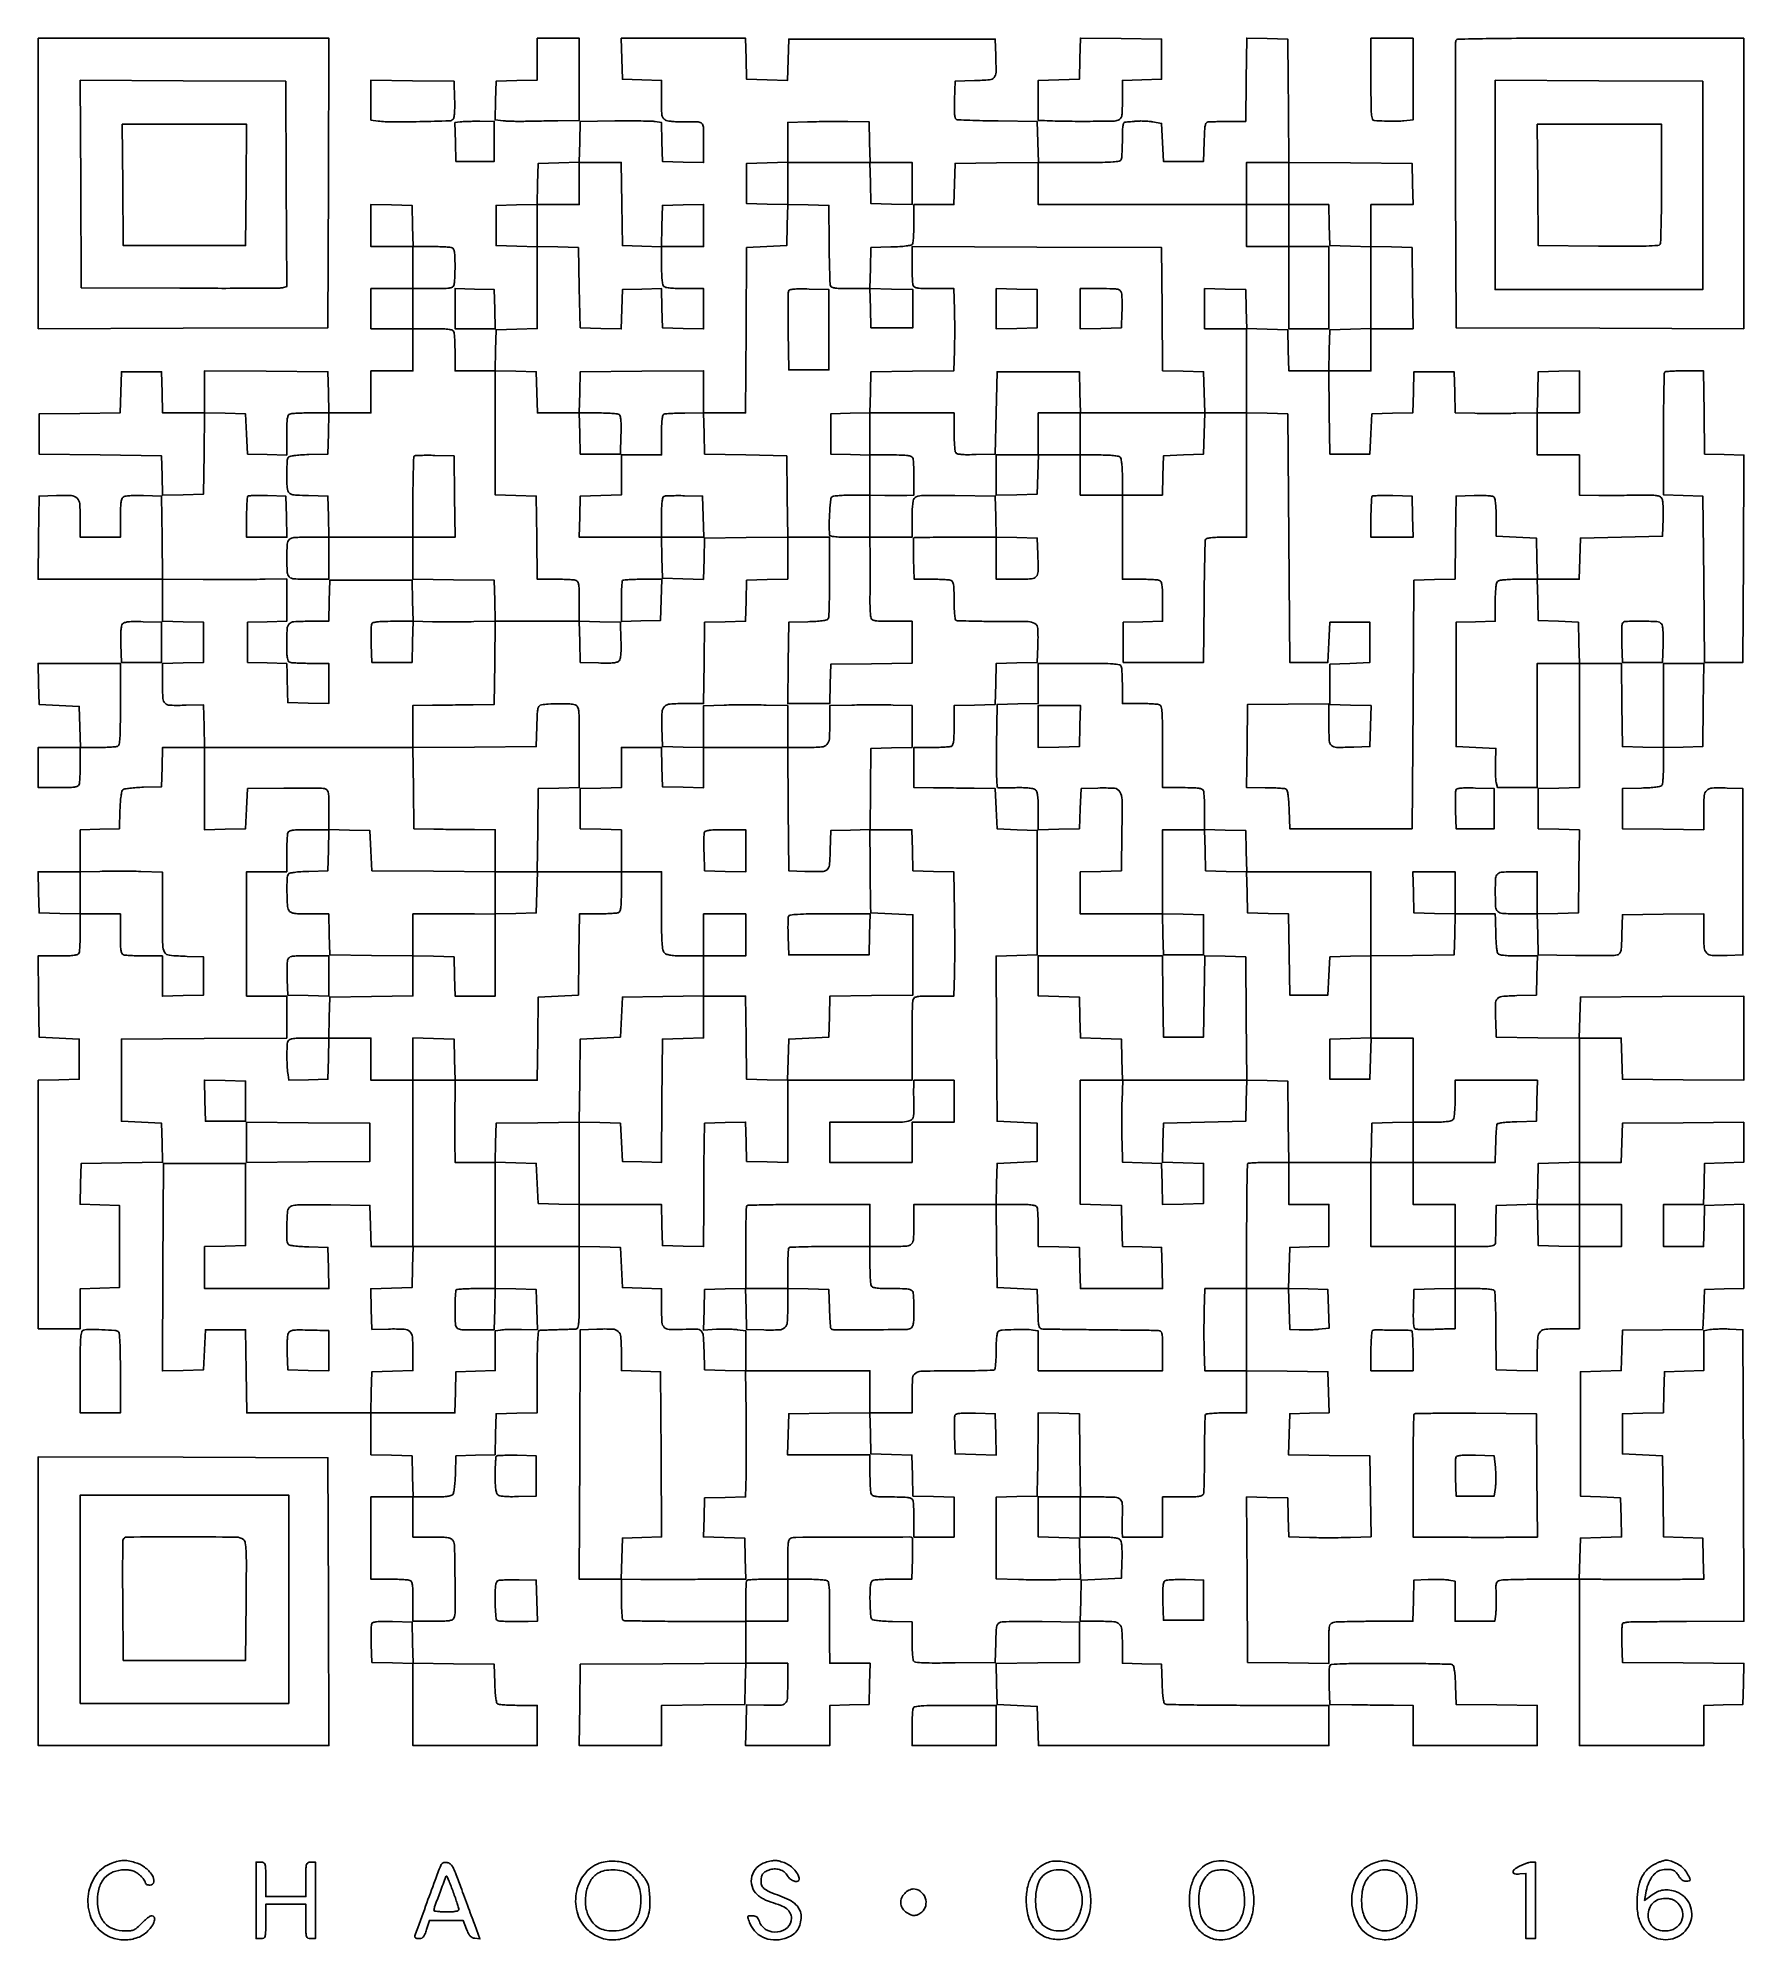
# Model space of a CAD drawing. Extents: x 179 to 1071, y 112 to 1107.
import ezdxf

# ---------------------------------------------------------------- set-up
doc = ezdxf.new("R2010")
doc.units = 0

msp = doc.modelspace()

# ---------------------------------------------------------------- linework, layer by layer
for points in [[(484.216168, 1096.25), (484.5, 1085.5), (494.75, 1085.215017), (505, 1084.930034), (505, 1074.940266, 0.004042), (505.051511, 1068.568322, 0.051148), (505.334582, 1066.188206, 0.145835), (506.049507, 1064.910728, 0.102263), (507.448794, 1064.019469, 0.053234), (508.79681, 1063.665262, 0.013769), (511.029234, 1063.389167, 0.013849), (513.606786, 1063.214094, 0.01371), (516.198794, 1063.181165, -0.007051), (524.177891, 1063.186062, -0.19437), (526.071133, 1062.391321, -0.19277), (526.888816, 1060.502438, -0.006917), (527, 1052.466168), (527, 1041.932337), (516.25, 1042.216168), (505.5, 1042.5), (505.215446, 1052.711169), (504.930891, 1062.922339), (501.715446, 1063.396308, 0.030664), (499.624318, 1063.574568, 0.002529), (494.157037, 1063.676664, 0.003378), (487.628461, 1063.721435, 0.002597), (480.5, 1063.685138), (462.5, 1063.5), (462.216508, 1052.783492), (461.933016, 1042.066984), (451.216508, 1041.783492), (440.5, 1041.5), (440.216508, 1030.783492), (439.933016, 1020.066984), (429.216508, 1019.783492), (418.5, 1019.5), (418.5, 1009), (418.5, 998.5), (429.25, 998.216168), (440, 997.932337), (440, 976.5), (440, 955.067663), (429.25, 954.783832), (418.5, 954.5), (418.216168, 943.75), (417.932337, 933), (407.466168, 933), (397, 933), (397, 942.418213, 0.005951), (396.955695, 946.140776, 0.007831), (396.821697, 949.534475, 0.005915), (396.632106, 952.361889, 0.07203), (396.393011, 953.418213, 0.205218), (395.601595, 954.23239, 0.063068), (393.913621, 954.69735, 0.030363), (390.960143, 954.940414, 0.005351), (385.393011, 955), (375, 955), (375, 965.5), (375, 976), (385.393011, 976, 0.005351), (390.960143, 976.059586, 0.030363), (393.913621, 976.30265, 0.063068), (395.601595, 976.76761, 0.205218), (396.393011, 977.581787, 0.070701), (396.631706, 978.623534, 0.006434), (396.821697, 981.287222, 0.008233), (396.955664, 984.484808, 0.006352), (397, 987.974799, 0.006824), (396.936805, 992.605148, 0.03479), (396.687898, 995.167248, 0.070258), (396.216173, 996.656877, 0.191652), (395.418213, 997.393011, 0.07196), (394.36267, 997.632085, 0.005942), (391.544413, 997.821697, 0.007852), (388.161644, 997.955693, 0.005972), (384.452044, 998), (375.067663, 998), (374.783832, 1008.75), (374.5, 1019.5), (363.75, 1019.783832), (353, 1020.067663), (353, 1009.033832), (353, 998), (364, 998), (375, 998), (375, 987), (375, 976), (364, 976), (353, 976), (353, 965.5), (353, 955), (364, 955), (375, 955), (375, 944), (375, 933), (364, 933), (353, 933), (353, 922), (353, 911), (342.033832, 911), (331.067663, 911), (330.783832, 921.75), (330.5, 932.5), (298.25, 932.763853), (266, 933.027706), (266, 922.013853), (266, 911), (255.033832, 911), (244.067663, 911), (243.783832, 921.75), (243.5, 932.5), (233, 932.5), (222.5, 932.5), (222.216369, 921.76979), (221.932738, 911.03958), (200.716369, 910.76979), (179.5, 910.5), (179.5, 900), (179.5, 889.5), (211.5, 889), (243.5, 888.5), (243.785353, 878.216527), (244.070705, 867.933054), (254.785353, 868.216527), (265.5, 868.5), (265.769986, 889.783629), (266.039971, 911.067258), (276.769986, 910.783629), (287.5, 910.5), (288, 900), (288.5, 889.5), (298.75, 889.215017), (309, 888.930034), (309, 899.358028, -0.005326), (309.059519, 904.945911, -0.030277), (309.302474, 907.908024, -0.062914), (309.767284, 909.600436, -0.205495), (310.581787, 910.393011, -0.0721), (311.638889, 910.632128, -0.005887), (314.475463, 910.821697, -0.007809), (317.880092, 910.955696, -0.00593), (321.615619, 911), (331.067663, 911), (330.783832, 900.25), (330.5, 889.5), (320.535034, 889.211195, 0.00836), (316.199826, 889.012968, 0.019108), (312.944063, 888.684251, 0.01918), (310.589, 888.262532, 0.199883), (309.800347, 887.711195, 0.132097), (309.2059, 885.812708, 0.007627), (309.048955, 879.663993, 0.011264), (309.123099, 873.61817, 0.056846), (309.621449, 870.283793, 0.137305), (310.355481, 869.044772, 0.13437), (311.631874, 868.354225, 0.045994), (314.122991, 868.011163, 0.004239), (320.357794, 867.783793), (330.5, 867.5), (330.783832, 856.75), (331.067663, 846), (320.650463, 846, 0.011662), (312.778173, 845.816363, 0.179701), (310.324435, 844.772417, 0.191928), (309.229013, 842.406997, 0.013613), (309.027309, 835, 0.013589), (309.228611, 827.594846, 0.191575), (310.322049, 825.228901, 0.179999), (312.771617, 824.184186, 0.011737), (320.616631, 824), (331, 824), (331, 835), (331, 846), (353, 846), (375, 846), (375, 835.019888), (375, 824.039775), (396.25, 823.769888), (417.5, 823.5), (417.783193, 812.812989), (418.066386, 802.125978), (406.783193, 801.812989, -0.004038), (401.720761, 801.71347, -0.002552), (395.813339, 801.675216, -0.002562), (390.007162, 801.697, -0.004717), (385.283492, 801.783492), (375.066984, 802.066984), (374.783492, 812.783492), (374.5, 823.5), (353, 823.5), (331.5, 823.5), (331.216168, 812.75), (330.932337, 802), (320.5828, 802, 0.013006), (312.694238, 801.794773, 0.196913), (310.266387, 800.649204, 0.176581), (309.203904, 798.075541, 0.010071), (309.013655, 789.356989, 0.00766), (309.071521, 785.115935, 0.037109), (309.319308, 782.722219, 0.073747), (309.79184, 781.317789, 0.185226), (310.581787, 780.606989, 0.07203), (311.638111, 780.367894, 0.005915), (314.465525, 780.178303, 0.007831), (317.859224, 780.044305, 0.005951), (321.581787, 780), (331, 780), (331, 769.466168), (331, 758.932337), (320.25, 759.216168), (309.5, 759.5), (309.395178, 764.5, 0.000559), (309.344587, 766.790894, 0.000318), (309.278501, 769.563161, 0.000317), (309.208382, 772.355843, 0.000524), (309.145178, 774.715017), (309, 779.930034), (298.75, 780.215017), (288.5, 780.5), (288.5, 791), (288.5, 801.5), (298.75, 801.784983), (309, 802.069966), (309, 813.109492), (309, 824.149017), (297.75, 823.990942, -0.002207), (292.000537, 823.935538, -0.000732), (283.568229, 823.90385, -0.000729), (274.222705, 823.896033, -0.000829), (265.269502, 823.916434), (244.039005, 824), (243.769502, 845.75), (243.5, 867.5), (234.149285, 867.788859, 0.009044), (230.042317, 867.84141, 0.018924), (226.849829, 867.703614, 0.020746), (224.486141, 867.412685, 0.132968), (223.399285, 866.916414, 0.154085), (222.728754, 865.875583, 0.035127), (222.314808, 863.794146, 0.024181), (222.070162, 860.653266, 0.007345), (222, 855.877555), (222, 846), (211.5, 846), (201, 846), (201, 855.428571, 0.017882), (200.713581, 863.434573, 0.180389), (199.350115, 866.419669, 0.186872), (196.389283, 867.727419, 0.019432), (188.642469, 867.786103), (179.5, 867.5), (179.230498, 845.75), (178.960995, 824), (211.480498, 824), (244, 824), (244, 813.033832), (244, 802.067663), (254.75, 801.783832), (265.5, 801.5), (265.5, 791), (265.5, 780.5), (254.75, 780.216168), (244, 779.932337), (244, 769.573157, 0.012871), (244.205832, 761.5787, 0.196289), (245.358832, 759.124054, 0.182649), (247.936942, 758.086249, 0.010887), (256.475707, 758.089571), (265.5, 758.289596), (265.782751, 747.144798), (266.065502, 736), (255.067734, 736), (244.069966, 736), (243.784983, 725.75), (243.5, 715.5), (234.054124, 715.209882, 0.009946), (230.343542, 715.021986, 0.013559), (227.010194, 714.695607, 0.010378), (224.274171, 714.294756, 0.13239), (223.33921, 713.866556, 0.163569), (222.76238, 712.933708, 0.021361), (222.322531, 710.606782, 0.019778), (221.98557, 707.395732, 0.008873), (221.785086, 703.156674), (221.5, 693.5), (211.25, 693.215017), (201, 692.930034), (201, 681.965017), (201, 671), (189.966168, 671), (178.932337, 671), (179.216168, 660.25), (179.5, 649.5), (190.25, 649.216168), (201, 648.932337), (201, 639.547956, -0.005972), (200.955693, 635.838356, -0.007852), (200.821697, 632.455587, -0.005942), (200.632085, 629.63733, -0.07196), (200.393011, 628.581787, -0.205375), (199.600936, 627.767424, -0.06298), (197.910439, 627.30255, -0.030314), (194.952052, 627.059548, -0.005337), (189.373124, 627), (178.960225, 627), (179.230112, 605.75), (179.5, 584.5), (190, 584), (200.5, 583.5), (200.5, 573), (200.5, 562.5), (189.75, 562.216168), (179, 561.932337), (179, 496.966168), (179, 432), (190, 432), (201, 432), (201, 442.465017), (201, 452.930034), (211.25, 453.215017), (221.5, 453.5), (221.5, 475), (221.5, 496.5), (211.216527, 496.785353), (200.933054, 497.070705), (201.216527, 507.785353), (201.5, 518.5), (222.784762, 518.769989), (244.069525, 519.039978), (243.784762, 529.269989), (243.5, 539.5), (233, 540), (222.5, 540.5), (222.5, 562), (222.5, 583.5), (265.75, 583.760623), (309, 584.021245), (309, 595.010623), (309, 606), (298.5, 606), (288, 606), (288, 638.5), (288, 671), (298.5, 671), (309, 671), (309, 680.418213, -0.005951), (309.044305, 684.140776, -0.007831), (309.178303, 687.534475, -0.005915), (309.367894, 690.361889, -0.07203), (309.606989, 691.418213, -0.205485), (310.399526, 692.232706, -0.062919), (312.091792, 692.697521, -0.03028), (315.053621, 692.940479, -0.005326), (320.640821, 693), (331.067663, 693), (330.783832, 682.25), (330.5, 671.5), (320.535034, 671.211195, 0.008566), (316.292144, 671.015439, 0.018141), (313.017891, 670.688526, 0.016715), (310.595742, 670.274698, 0.206507), (309.845936, 669.750718, 0.133524), (309.163734, 667.44864, 0.008734), (309.127605, 660.437707, 0.009676), (309.347972, 653.480821, 0.110542), (310.078645, 650.853051, 0.144779), (311.047341, 649.871794, 0.084256), (312.621856, 649.321614, 0.036689), (315.374924, 649.060098, 0.005341), (321.001352, 649), (330.932337, 649), (331.216168, 638.25), (331.5, 627.5), (353.25, 627.230498), (375, 626.960995), (375, 616.5), (375, 606.039005), (353.25, 605.769502), (331.5, 605.5), (331.216168, 594.75), (330.932337, 584), (320.533556, 584, 0.004731), (314.632571, 583.944169, 0.035207), (311.839872, 583.694097, 0.088112), (310.335863, 583.16974, 0.190307), (309.574558, 582.23491, 0.070426), (309.16352, 579.792241, 0.007886), (309.105211, 574.142919, 0.010009), (309.250557, 568.43709, 0.033398), (309.670042, 564.715977), (310.173856, 561.931953), (320.336928, 562.215977), (330.5, 562.5), (330.783832, 573.25), (331.067663, 584), (342.033832, 584), (353, 584), (353, 573), (353, 562), (364, 562), (375, 562), (375, 518.5), (375, 475), (364.033832, 475), (353.067663, 475), (352.783832, 485.75), (352.5, 496.5), (332.002301, 496.771494, 0.002045), (319.988193, 496.881486, 0.017809), (314.65261, 496.718443, 0.040311), (311.692576, 496.280943, 0.179932), (310.252301, 495.330365, 0.141543), (309.351692, 492.864306, 0.011301), (309.026995, 485.861331, 0.011495), (309.021796, 478.858511, 0.136812), (309.800347, 476.288805, 0.199883), (310.589, 475.737468, 0.01918), (312.944063, 475.315749, 0.019108), (316.199826, 474.987032, 0.00836), (320.535034, 474.788805), (330.5, 474.5), (330.783832, 463.75), (331.067663, 453), (298.533832, 453), (266, 453), (266, 463.966168), (266, 474.932337), (276.75, 475.216168), (287.5, 475.5), (287.5, 497), (287.5, 518.5), (266, 518.5), (244.5, 518.5), (244.241371, 464.216081), (243.982742, 409.932162), (254.741371, 410.216081), (265.5, 410.5), (266, 421), (266.5, 431.5), (277, 431.5), (287.5, 431.5), (287.769502, 409.75), (288.039005, 388), (320.519502, 388), (353, 388), (353, 377.033832), (353, 366.067663), (363.75, 365.783832), (374.5, 365.5), (374.783832, 354.75), (375.067663, 344), (364.033832, 344), (353, 344), (353, 322.5), (353, 301), (362.418213, 301, -0.005951), (366.140776, 300.955695, -0.007831), (369.534475, 300.821697, -0.005915), (372.361889, 300.632106, -0.07203), (373.418213, 300.393011, -0.205218), (374.23239, 299.601595, -0.063068), (374.69735, 297.913621, -0.030363), (374.940414, 294.960143, -0.005351), (375, 289.393011), (375, 279), (385.393011, 279, 0.005351), (390.960143, 279.059586, 0.030363), (393.913621, 279.30265, 0.063068), (395.601595, 279.76761, 0.205218), (396.393011, 280.581787, 0.092035), (397.082732, 284.311621, 0.002469), (396.988198, 301.079487, 0.002013), (396.739749, 318.093092, 0.118746), (395.964816, 321.065741, 0.136247), (394.97615, 322.101327, 0.091172), (393.431565, 322.675502, 0.038385), (390.714599, 322.940782, 0.005149), (384.964816, 323), (375, 323), (375, 333.5), (375, 344), (384.877555, 344, 0.00775), (389.465038, 344.07111, 0.021862), (392.661716, 344.310401, 0.027915), (394.855494, 344.69658, 0.163434), (395.837437, 345.304124, 0.131421), (396.277004, 346.259099, 0.010763), (396.687053, 348.999888, 0.013854), (397.019842, 352.34104, 0.010217), (397.209882, 356.054124), (397.5, 365.5), (407.716519, 365.784613), (417.933039, 366.069227), (418.216519, 376.784613), (418.5, 387.5), (429.25, 387.783832), (440, 388.067663), (440, 409.533832, -0.002568), (440.055089, 420.259889, -0.011882), (440.266145, 426.458527, -0.011426), (440.590663, 430.473579, -0.35337), (441.25, 431.136287, -0.01653), (442.082962, 431.199333, -0.001096), (444.482813, 431.296087, -0.001584), (447.344678, 431.396108, -0.001183), (450.5, 431.488906, 0.001146), (453.691423, 431.582527, 0.001417), (456.664062, 431.684983, 0.001162), (459.160667, 431.783926, 0.010522), (460.25, 431.852619, 0.312073), (461.249695, 432.676042, 0.049103), (461.727972, 435.324407, 0.018446), (461.956075, 440.546541, 0.001691), (462, 453.533832), (462, 475.067663), (472.75, 474.783832), (483.5, 474.5), (484, 464), (484.5, 453.5), (494.75, 453.215017), (505, 452.930034), (505, 442.940266, 0.015392), (505.232838, 435.378243, 0.179967), (506.410368, 432.724939, 0.195301), (508.989826, 431.600011, 0.018616), (516, 431.682248, -0.013947), (523.304461, 431.836136, -0.193945), (525.695726, 430.8533, -0.182371), (526.813485, 428.459941, -0.012083), (527.215131, 420.7397), (527.5, 410.5), (538.21299, 410.216544), (548.925979, 409.933087), (549.21299, 388.216544, -0.001729), (549.302151, 379.079664, -0.00154), (549.332725, 369.584389, -0.001545), (549.307528, 361.046971, -0.004783), (549.217562, 355.283503), (548.935124, 344.067005), (538.217562, 343.783503), (527.5, 343.5), (527.215394, 333.284183), (526.930789, 323.068365), (537.715394, 322.784183), (548.5, 322.5), (548.783832, 311.75), (549.067663, 301), (539.283832, 300.989367, 0.000597), (534.647721, 300.978789, 0.000287), (528.702126, 300.954706, 0.000285), (522.499957, 300.922489, 0.000408), (517, 300.886304, -0.001173), (511.464508, 300.858358, -0.000792), (505.150999, 300.8513, -0.000798), (499.047262, 300.863891, -0.001591), (494.216168, 300.896937), (483.932337, 301), (484.216168, 311.75), (484.5, 322.5), (494.760596, 322.7851), (505.021193, 323.0702), (504.760596, 366.2851), (504.5, 409.5), (494.25, 409.784983), (484, 410.069966), (484, 419.999799, 0.018385), (483.714843, 427.752275, 0.190058), (482.352383, 430.578778, 0.180404), (479.390744, 431.792788, 0.01627), (471.243181, 431.788833), (462.5, 431.5), (462.242758, 366.25), (461.985517, 301), (472.992758, 301), (484, 301), (484, 290.559017, 0.008442), (484.068278, 286.515425, 0.012899), (484.277094, 283.013819, 0.007412), (484.56731, 280.126686, 0.229458), (484.9433, 279.535043, 0.133926), (485.747699, 279.297357, 0.000579), (494.879286, 279.115787, 0.002752), (505.278188, 278.978315, 0.001726), (517.4433, 278.926457), (549, 278.900863), (549, 267.961054), (549, 257.021245), (505.75, 256.760623), (462.5, 256.5), (462.230112, 235.25), (461.960225, 214), (483.480112, 214), (505, 214), (505, 224.480498), (505, 234.960995), (526.75, 235.230498), (548.5, 235.5), (548.783832, 246.25), (549.067663, 257), (560.033832, 257), (571, 257), (571, 246.606989, -0.012791), (570.794762, 238.585248, -0.195994), (569.642485, 236.126443, -0.183009), (567.064971, 235.08659, -0.010906), (558.524293, 235.089685), (549.5, 235.289825), (549.216168, 224.644912), (548.932337, 214), (570.966168, 214), (593, 214), (593, 224.465017), (593, 234.930034), (603.25, 235.215017), (613.5, 235.5), (613.783832, 246.25), (614.067663, 257), (603.533832, 257), (593, 257), (592.905133, 267.75, -0.001128), (592.873119, 272.623851, -0.000676), (592.855971, 278.415424, -0.000676), (592.854492, 284.179654, -0.001177), (592.870992, 288.962083, 0.007104), (592.830855, 293.738102, 0.019964), (592.622009, 297.073424, 0.022901), (592.278536, 299.373225, 0.205491), (591.715859, 300.19677, 0.117117), (590.829819, 300.503135, 0.007), (587.993096, 300.74692, 0.010204), (584.573455, 300.922577, 0.007336), (580.75, 300.984687), (571, 301), (571, 311.393011, -0.005351), (571.059586, 316.960143, -0.030363), (571.30265, 319.913621, -0.063068), (571.76761, 321.601595, -0.205218), (572.581787, 322.393011, -0.090721), (575.163116, 322.877312, -0.000363), (604.735819, 322.989344, -0.000184), (634.904728, 323.070625, -0.198215), (636.083333, 322.587487, -0.195794), (636.245504, 322.207851, -0.001928), (636.285267, 319.186075, -0.005961), (636.276071, 315.675605, -0.003785), (636.185662, 311.587487), (635.871323, 301), (626.517449, 301, 0.005991), (622.819538, 300.955691, 0.007872), (619.446625, 300.821697, 0.005967), (616.636623, 300.632065, 0.071896), (615.581787, 300.393011, 0.19467), (614.780298, 299.644942, 0.069116), (614.312224, 298.117276, 0.033827), (614.069372, 295.475625, 0.00643), (614.015313, 290.643011, 0.007667), (614.076365, 287.053911, 0.01058), (614.248711, 283.83567, 0.007459), (614.488206, 281.169273, 0.115972), (614.788357, 280.308205, 0.203525), (615.574104, 279.767283, 0.018199), (617.990067, 279.365112, 0.018521), (621.324269, 279.059111, 0.008043), (625.773044, 278.888212), (636, 278.660013), (636.015313, 269.080006, 0.007788), (636.079933, 265.317789, 0.010713), (636.26306, 261.94082, 0.00763), (636.517879, 259.144013, 0.115361), (636.837204, 258.22917, 0.230932), (637.904588, 257.572759, 0.012869), (641.908791, 257.285113, 0.012029), (648.071549, 257.150006, 0.002701), (658.571891, 257.22917), (679.5, 257.5), (679.784869, 267.7397, -0.004124), (680.012707, 274.055001, -0.045906), (680.354294, 276.550081, -0.136997), (681.045047, 277.814181, -0.140303), (682.284869, 278.523411, -0.055026), (683.854707, 278.730055, -0.002238), (689.57743, 278.824279, -0.003889), (696.368311, 278.852853, -0.002744), (704, 278.783711), (723.5, 278.5), (723.5, 268), (723.5, 257.5), (701.716367, 257.230404), (679.932734, 256.960808), (680.216367, 246.230404), (680.5, 235.5), (691, 235), (701.5, 234.5), (701.784983, 224.25), (702.069966, 214), (778.034983, 214), (854, 214), (854, 224.5), (854, 235), (811.75, 235.015313, -0.001703), (795.46619, 235.076689, -0.002721), (781.555149, 235.252233, -0.000555), (769.327854, 235.486659, -0.137313), (768.288805, 235.800347, -0.199883), (767.737468, 236.589, -0.01918), (767.315749, 238.944063, -0.019108), (766.987032, 242.199826, -0.00836), (766.788805, 246.535034), (766.5, 256.5), (756.25, 256.784983), (746, 257.069966), (746, 266.999799, 0.017854), (745.723942, 274.728168, 0.190437), (744.388411, 277.508694, 0.173978), (741.452885, 278.757246, 0.014411), (733.03191, 279), (723.932337, 279), (724.216168, 289.75), (724.5, 300.5), (735, 301), (745.5, 301.5), (745.788859, 310.850715, 0.009044), (745.84141, 314.957683, 0.018924), (745.703614, 318.150171, 0.020746), (745.412685, 320.513859, 0.132968), (744.916414, 321.600715, 0.154085), (743.875583, 322.271246, 0.035127), (741.794146, 322.685192, 0.024181), (738.653266, 322.929838, 0.007345), (733.877555, 323), (724, 323), (724, 333.5), (724, 344), (734.432612, 344, -0.011126), (742.286888, 343.825198, -0.165694), (744.809935, 342.838147, -0.207988), (745.916223, 340.601614, -0.018938), (745.988454, 334.240655, 0.002367), (745.936179, 331.841122, 0.002191), (745.904983, 329.378505, 0.002185), (745.896396, 327.18603, 0.00733), (745.9181, 325.75), (746, 323), (756.5, 323), (767, 323), (767, 333.5), (767, 344), (777.393011, 344, 0.005548), (782.847127, 344.060521, 0.028856), (785.845765, 344.300585, 0.056089), (787.591489, 344.745678, 0.213844), (788.369202, 345.519741, 0.083016), (788.603245, 346.66985, 0.001854), (788.781072, 352.332118, 0.00414), (788.910111, 358.979916, 0.002782), (788.952381, 366.576708, -0.002787), (788.994503, 374.133165, -0.004325), (789.123586, 380.65189, -0.00141), (789.299584, 386.278283, -0.130606), (789.535207, 387.056967, -0.229468), (790.126712, 387.432853, -0.007408), (793.013867, 387.722984, -0.012896), (796.515436, 387.931742, -0.00844), (800.559017, 388), (811, 388), (811, 399.019888), (811, 410.039775), (832.25, 409.769888), (853.5, 409.5), (853.783473, 398.785353), (854.066946, 388.070705), (843.783473, 387.785353), (833.5, 387.5), (833.216371, 376.769986), (832.932742, 366.039971), (854.216371, 365.769986), (875.5, 365.5), (875.769629, 344.338997), (876.039257, 323.177994), (865.269629, 322.838997, -0.004764), (860.370632, 322.731502, -0.002808), (854.515836, 322.691718, -0.002808), (848.666157, 322.717677, -0.004802), (843.78428, 322.813661), (833.068561, 323.127322), (832.78428, 333.313661), (832.5, 343.5), (821.739352, 343.78394), (810.978704, 344.067879), (811.239352, 300.78394), (811.5, 257.5), (832.75, 257.230112), (854, 256.960225), (854, 267.363481, -0.003777), (854.049424, 273.905666, -0.046669), (854.31856, 276.379193, -0.144899), (854.986643, 277.633395, -0.133718), (856.25, 278.369714, -0.056178), (857.845984, 278.61027, -0.002325), (863.630687, 278.799577, -0.00401), (870.499162, 278.937273, -0.002833), (878.216168, 278.986345), (897.932337, 279), (898.216168, 289.75), (898.5, 300.5), (906, 300.80649, -0.008667), (909.109769, 300.879612, -0.00841), (912.251562, 300.846169, -0.008349), (915.012596, 300.724159, -0.030569), (916.75, 300.511177), (920, 299.909374), (920, 289.454687), (920, 279), (930.372192, 279), (940.744384, 279), (941.240606, 282.75, 0.020239), (941.413553, 284.643411, 0.007234), (941.511592, 287.354508, 0.007164), (941.533497, 290.334585, 0.008407), (941.466288, 293.158963, -0.00749), (941.364576, 297.127075, -0.066355), (941.576942, 298.861018, -0.160581), (942.184633, 299.803224, -0.104734), (943.347873, 300.395308, -0.056676), (944.885355, 300.625916, -0.002168), (950.669375, 300.807096, -0.003862), (957.526973, 300.939151, -0.00271), (965.25, 300.986345), (985, 301), (985, 257.5), (985, 214), (1017.5, 214), (1050, 214), (1050, 224.465017), (1050, 234.930034), (1060.25, 235.215017), (1070.5, 235.5), (1070.783689, 246.235907), (1071.067378, 256.971814), (1039.283689, 257.235907), (1007.5, 257.5), (1007.215017, 267.75, -0.007246), (1007.156709, 272.132423, -0.017746), (1007.274931, 275.354413, -0.015192), (1007.514241, 277.679927, -0.341876), (1007.965017, 278.125, 0.009734), (1008.433715, 278.190887, 0.005777), (1008.989724, 278.286719, 0.005779), (1009.542273, 278.395159, 0.009908), (1010, 278.5, -0.058037), (1010.797166, 278.603436, -0.000249), (1019.520585, 278.713281, -0.001216), (1029.431692, 278.809046, -0.000766), (1041.006247, 278.875), (1071.012494, 279), (1070.756247, 355.25), (1070.5, 431.5), (1063.5, 431.807779, 0.009375), (1060.58164, 431.88131, 0.008811), (1057.601562, 431.84799, 0.008811), (1054.961002, 431.725313, 0.029867), (1053.25, 431.512466), (1050, 430.909374), (1050, 420.48967), (1050, 410.069966), (1039.75, 409.784983), (1029.5, 409.5), (1029.216508, 398.783492), (1028.933016, 388.066984), (1018.216508, 387.783492), (1007.5, 387.5), (1007.5, 377), (1007.5, 366.5), (1018, 366), (1028.5, 365.5), (1028.769787, 344.284765), (1029.039573, 323.069529), (1039.269787, 322.784765), (1049.5, 322.5), (1049.783832, 311.75), (1050.067663, 301), (1040.033832, 300.933333, -0.000618), (1035.300166, 300.907731, -0.000304), (1029.275563, 300.88625, -0.000301), (1023.017748, 300.871505, -0.000438), (1017.5, 300.866667, -0.000438), (1011.982252, 300.871505, -0.000301), (1005.724437, 300.88625, -0.000304), (999.699834, 300.907731, -0.000618), (994.966168, 300.933333), (984.932337, 301), (985.216168, 311.75), (985.5, 322.5), (996.284606, 322.784183), (1007.069211, 323.068365), (1006.784606, 333.284183), (1006.5, 343.5), (996, 344), (985.5, 344.5), (985.5, 377), (985.5, 409.5), (996.216508, 409.783492), (1006.933016, 410.066984), (1007.216508, 420.633698), (1007.5, 431.200412), (1028.5, 431.412472), (1049.5, 431.624533), (1050, 442.062266), (1050.5, 452.5), (1060.75, 452.784983), (1071, 453.069966), (1071, 475.069966), (1071, 497.069966), (1060.75, 496.784983), (1050.5, 496.5), (1050.216168, 485.75), (1049.932337, 475), (1039.466168, 475), (1029, 475), (1029, 486), (1029, 497), (1039.466168, 497), (1049.932337, 497), (1050.216168, 507.75), (1050.5, 518.5), (1060.75, 518.784983), (1071, 519.069966), (1071, 529.54903), (1071, 540.028094), (1039.25, 539.764047), (1007.5, 539.5), (1007.215017, 529.25), (1006.930034, 519), (995.965017, 519), (985, 519), (985, 551.5), (985, 584), (995.966168, 584), (1006.932337, 584), (1007.216168, 573.25), (1007.5, 562.5), (1039.25, 562.235953), (1071, 561.971906), (1071, 583.996689), (1071, 606.021473), (1028.25, 605.760736), (985.5, 605.5), (985.215971, 594.730592), (984.931943, 583.961185), (963.215971, 584.230592), (941.5, 584.5), (941.234794, 593, -0.009562), (941.12709, 601.924927, -0.173783), (942.091798, 604.558068, -0.201105), (944.462376, 605.787903, -0.013461), (952.2603, 606.215131), (962.5, 606.5), (962.784983, 616.75), (963.069966, 627), (953.094, 627, -0.007523), (948.514323, 627.068914, -0.021371), (945.33079, 627.301179, -0.025806), (943.153585, 627.66856, -0.199362), (942.325784, 628.25, -0.101771), (942.006491, 629.093009, -0.010737), (941.715941, 631.189062, -0.012923), (941.485742, 633.727957, -0.010029), (941.362244, 636.5, 0.000359), (941.289661, 639.381641, 0.000363), (941.213225, 642.251562, 0.000353), (941.14311, 644.7496, 0.001485), (941.095477, 646.25), (941, 649), (930.5, 649), (920, 649), (920, 660), (920, 671), (908.966168, 671), (897.932337, 671), (898.216168, 660.25), (898.5, 649.5), (909.283485, 649.215829), (920.06697, 648.931657), (919.783485, 638.215829), (919.5, 627.5), (897.75, 627.230498), (876, 626.960995), (876, 648.980498), (876, 671), (843.533832, 671), (811.067663, 671), (810.783832, 681.75), (810.5, 692.5), (799.75, 692.783832), (789, 693.067663), (789, 702.452044, 0.005972), (788.955693, 706.161644, 0.007852), (788.821697, 709.544413, 0.005942), (788.632085, 712.36267, 0.07196), (788.393011, 713.418213, 0.205218), (787.601595, 714.23239, 0.063068), (785.913621, 714.69735, 0.030363), (782.960143, 714.940414, 0.005351), (777.393011, 715), (767, 715), (767, 736.393011, 0.002045), (766.950434, 748.514173, 0.015901), (766.724422, 754.164693, 0.030015), (766.303854, 757.337463, 0.258697), (765.418213, 758.393011, 0.070946), (764.373807, 758.631778, 0.006338), (761.68135, 758.821697, 0.008159), (758.449196, 758.955669, 0.006277), (754.918213, 759), (746, 759), (746, 767.918213, 0.006277), (745.955669, 771.449196, 0.008159), (745.821697, 774.68135, 0.006338), (745.631778, 777.373807, 0.070946), (745.393011, 778.418213, 0.258697), (744.337463, 779.303854, 0.030015), (741.164693, 779.724422, 0.015901), (735.514173, 779.950434, 0.002045), (723.393011, 780), (702, 780), (702, 769.533832), (702, 759.067663), (691.25, 758.783832), (680.5, 758.5), (680.230498, 736.75, 0.00239), (680.146032, 725.652462, 0.012159), (680.278742, 719.476459, 0.012842), (680.558071, 715.575561, 0.370677), (681.230498, 714.931729, 0.014189), (682.079342, 714.910207, 0.0009), (684.57137, 714.922233, 0.001322), (687.541249, 714.949759, 0.000982), (690.820975, 714.99527, -0.011128), (694.372164, 714.972485, -0.01976), (697.29094, 714.773153, -0.020842), (699.521941, 714.437386, -0.126079), (700.570975, 713.941096, -0.151307), (701.261372, 712.882105, -0.037351), (701.68404, 710.82591, -0.024828), (701.93022, 707.693169, -0.007194), (702, 702.843724), (702, 692.932337), (712.75, 693.216168), (723.5, 693.5), (724, 704), (724.5, 714.5), (733.243181, 714.788833, -0.02434), (741.857853, 714.654029, -0.255359), (744.736555, 712.831742, -0.125862), (745.831375, 708.649092, -0.004662), (745.770149, 692.204033), (745.5, 671.5), (734.75, 671.216168), (724, 670.932337), (724, 659.966168), (724, 649), (745.466168, 649), (766.932337, 649), (767.216168, 638.25), (767.5, 627.5), (778, 627.5), (788.5, 627.5), (788.5, 638), (788.5, 648.5), (777.75, 648.783832), (767, 649.067663), (767, 671.033832), (767, 693), (777.966168, 693), (788.932337, 693), (789.216168, 682.25), (789.5, 671.5), (800.216508, 671.216508), (810.933016, 670.933016), (811.216508, 660.216508), (811.5, 649.5), (822.23021, 649.216369), (832.96042, 648.932738), (833.23021, 627.716369), (833.5, 606.5), (843.5, 606.5), (853.5, 606.5), (854, 616.5), (854.5, 626.5), (865.25, 626.783832), (876, 627.067663), (876, 605.567663), (876, 584.067663), (865.25, 583.783832), (854.5, 583.5), (854.5, 573), (854.5, 562.5), (865, 562.5), (875.5, 562.5), (875.783832, 573.25), (876.067663, 584), (887.033832, 584), (898, 584), (898, 562.033832), (898, 540.067663), (887.25, 539.783832), (876.5, 539.5), (876.215017, 529.25), (875.930034, 519), (854.484905, 519), (833.039775, 519), (832.769888, 540.25), (832.5, 561.5), (821.763809, 561.783692), (811.027617, 562.067383), (810.763809, 594.283692), (810.5, 626.5), (799.769986, 626.783629), (789.039971, 627.067258), (788.769986, 605.783629), (788.5, 584.5), (778, 584.5), (767.5, 584.5), (767.230112, 605.75), (766.960225, 627), (734.480112, 627), (702, 627), (702, 616.533832), (702, 606.067663), (712.75, 605.783832), (723.5, 605.5), (723.783492, 594.783492), (724.066984, 584.066984), (734.783492, 583.783492), (745.5, 583.5), (745.783832, 572.75), (746.067663, 562), (735.033832, 562), (724, 562), (724, 529.533832), (724, 497.067663), (734.75, 496.783832), (745.5, 496.5), (745.783481, 485.784613), (746.066961, 475.069227), (756.283481, 474.784613), (766.5, 474.5), (766.783832, 463.75), (767.067663, 453), (745.567663, 453), (724.067663, 453), (723.783832, 463.75), (723.5, 474.5), (712.75, 474.783832), (702, 475.067663), (702, 484.452044, 0.005972), (701.955693, 488.161644, 0.007852), (701.821697, 491.544413, 0.005942), (701.632085, 494.36267, 0.07196), (701.393011, 495.418213, 0.205485), (700.600474, 496.232706, 0.062919), (698.908208, 496.697521, 0.03028), (695.946379, 496.940479, 0.005326), (690.359179, 497), (679.932337, 497), (680.216168, 507.75), (680.5, 518.5), (691, 519), (701.5, 519.5), (701.5, 529.5), (701.5, 539.5), (691, 540), (680.5, 540.5), (680.239403, 583.716061), (679.978806, 626.932122), (690.739403, 627.216061), (701.5, 627.5), (701.5, 660), (701.5, 692.5), (691, 693), (680.5, 693.5), (680, 704), (679.5, 714.5), (668.5, 714.677892, 0.000681), (663.544418, 714.751286, 0.000421), (657.720313, 714.82471, 0.000422), (651.967405, 714.887533, 0.00076), (647.25, 714.927892), (637, 715), (637, 725.5), (637, 736), (645.918213, 736, 0.006277), (649.449196, 736.044331, 0.008159), (652.68135, 736.178303, 0.006338), (655.373807, 736.368222, 0.070946), (656.418213, 736.606989, 0.20495), (657.232073, 737.397282, 0.063217), (657.697178, 739.080966, 0.030446), (657.940349, 742.026092, 0.005377), (658, 747.573157), (658, 757.932337), (668.75, 758.216168), (679.5, 758.5), (679.783492, 769.216508), (680.066984, 779.933016), (690.783492, 780.216508), (701.5, 780.5), (701.795054, 789, 0.016626), (701.808325, 798.158878, 0.253736), (700.263919, 800.802115, 0.13331), (696.677207, 801.833375, 0.003728), (680.427934, 801.954545, -0.002646), (672.485055, 801.996578, -0.004121), (665.641265, 802.125433, -0.001283), (659.721873, 802.300896, -0.131087), (658.941282, 802.53629, -0.227409), (658.566659, 803.12074, -0.008168), (658.276502, 805.835882, -0.01359), (658.068161, 809.141253, -0.008942), (658, 812.952028, 0.005799), (657.939276, 818.187738, 0.031801), (657.694357, 821.003121, 0.065567), (657.227002, 822.620472, 0.200666), (656.418213, 823.393011, 0.070799), (655.375401, 823.631734, 0.006396), (652.70025, 823.821697, 0.008203), (649.488883, 823.955666, 0.006322), (645.982551, 824), (637.128677, 824), (636.814338, 834.587487, -0.003785), (636.723929, 838.675605, -0.005961), (636.714733, 842.186075, -0.001928), (636.754496, 845.207851, -0.195794), (636.916667, 845.587487, -0.19218), (637.314201, 845.75587, -0.000491), (643.477604, 845.878824, -0.002931), (650.457894, 845.970284, -0.00181), (658.666667, 846), (680, 846), (680, 835), (680, 824), (690.480948, 824, 0.01319), (698.50249, 824.211645, 0.203196), (700.933469, 825.397028, 0.179688), (701.928151, 828.034911, 0.009927), (701.795054, 837), (701.5, 845.5), (690.783492, 845.783492), (680.066984, 846.066984), (679.783492, 856.783492), (679.5, 867.5), (658.308207, 867.721075, 0.002692), (641.950274, 867.803635, 0.093857), (638.196813, 867.091479, 0.271091), (636.536445, 864.98132, 0.034786), (636.131089, 859, -0.001192), (636.129881, 856.619823, -0.000909), (636.117609, 854.014063, -0.000919), (636.097181, 851.572308, -0.002162), (636.070705, 849.75), (636, 846), (625, 846), (614, 846), (614, 857.005377), (614, 868.010753), (621.75, 867.875586, 0.002209), (624.992163, 867.833366, 0.002034), (628.325, 867.81825, 0.00203), (631.295999, 867.828924, 0.006736), (633.25, 867.870209), (637, 868), (637, 876.918213, 0.006277), (636.955669, 880.449196, 0.008159), (636.821697, 883.68135, 0.006338), (636.631778, 886.373807, 0.070946), (636.393011, 887.418213, 0.209079), (635.585285, 888.236951, 0.06089), (633.833669, 888.699767, 0.029178), (630.756842, 888.941329, 0.005003), (624.893011, 889), (614, 889), (614, 900), (614, 911), (636, 911), (658, 911), (658.015313, 901.25, 0.007755), (658.080714, 897.421391, 0.010675), (658.266219, 893.985645, 0.007585), (658.524351, 891.139851, 0.115445), (658.847958, 890.211769, 0.19692), (659.705135, 889.604266, 0.033714), (661.717063, 889.278982, 0.023663), (664.804805, 889.138177, 0.006827), (669.582645, 889.211769), (679.5, 889.5), (680, 911), (680.5, 932.5), (702, 932.5), (723.5, 932.5), (723.783832, 921.75), (724.067663, 911), (713.033832, 911), (702, 911), (702, 900), (702, 889), (691, 889), (680, 889), (680, 878.466168), (680, 867.932337), (690.75, 868.216168), (701.5, 868.5), (701.784983, 878.75), (702.069966, 889), (713.034983, 889), (724, 889), (724, 878.5), (724, 868), (735, 868), (746, 868), (746, 846), (746, 824), (754.918213, 824, -0.006277), (758.449196, 823.955669, -0.008159), (761.68135, 823.821697, -0.006338), (764.373807, 823.631778, -0.070946), (765.418213, 823.393011, -0.204941), (766.232062, 822.602756, -0.063222), (766.697172, 820.919218, -0.030449), (766.940347, 817.974376, -0.005378), (767, 812.427994), (767, 802.069966), (756.75, 801.784983), (746.5, 801.5), (746.5, 791), (746.5, 780.5), (767.5, 780.5), (788.5, 780.5), (788.75146, 812, -0.001357), (788.881577, 824.164594, -0.002132), (789.066281, 834.614063, -0.000531), (789.276391, 843.747533, -0.083591), (789.470076, 844.75, -0.252448), (790.153341, 845.347557, -0.02772), (792.278273, 845.709237, -0.021765), (795.519915, 845.935363, -0.00653), (800.468615, 846), (811, 846), (811, 878.533832), (811, 911.067663), (821.75, 910.783832), (832.5, 910.5), (833, 845.5), (833.5, 780.5), (843.5, 780.5), (853.5, 780.5), (854, 791), (854.5, 801.5), (865, 801.5), (875.5, 801.5), (875.5, 791), (875.5, 780.5), (865, 780), (854.5, 779.5), (854.5, 769), (854.5, 758.5), (865.283485, 758.215829), (876.06697, 757.931657), (875.783485, 747.215829), (875.5, 736.5), (867, 736.204946, -0.010118), (858.00932, 736.074902, -0.183933), (855.380397, 737.093267, -0.199714), (854.204302, 739.570948, -0.012236), (854, 747.918026), (854, 758.797948), (832.75, 758.648974), (811.5, 758.5), (811.230498, 736.75), (810.960995, 715), (820.730498, 714.984687, -0.007295), (824.561095, 714.92279, -0.010156), (827.985997, 714.747767, -0.006942), (830.827555, 714.50492, -0.117278), (831.711195, 714.199653, -0.199883), (832.262532, 713.411, -0.01918), (832.684251, 711.055937, -0.019108), (833.012968, 707.800174, -0.00836), (833.211195, 703.464966), (833.5, 693.5), (865.5, 693.5), (897.5, 693.5), (898, 758.5), (898.5, 823.5), (909.230591, 823.783635), (919.961183, 824.06727), (920.230591, 845.783635), (920.5, 867.5), (929.910352, 867.789648, -0.009166), (933.861325, 867.838793, -0.017107), (937.058361, 867.710507, -0.015655), (939.500695, 867.451574, -0.163552), (940.390641, 867.009359, -0.160844), (940.825708, 866.145268, -0.011709), (941.160051, 863.464248, -0.015), (941.397181, 860.113473, -0.009657), (941.480289, 856.219711), (941.5, 846.5), (952, 846), (962.5, 845.5), (962.783832, 834.75), (963.067663, 824), (953.233832, 824, 0.008652), (948.945271, 823.925781, 0.018432), (945.637701, 823.688986, 0.019308), (943.201559, 823.328414, 0.151095), (942.2, 822.8, 0.150838), (941.672291, 821.800997, 0.019392), (941.311444, 819.377065, 0.018513), (941.074375, 816.089346, 0.00874), (941, 811.834983), (941, 802.069966), (930.75, 801.784983), (920.5, 801.5), (920.5, 769), (920.5, 736.5), (930.913958, 736), (941.327915, 735.5), (941.103482, 727.915046, 0.008855), (941.06669, 724.815719, 0.009374), (941.14146, 721.775315, 0.00905), (941.302228, 719.161682, 0.041617), (941.547932, 717.665046), (942.216816, 715), (952.608408, 715), (963, 715), (963, 747.5), (963, 780), (974, 780), (985, 780), (985, 747.533832), (985, 715.067663), (974.25, 714.783832), (963.5, 714.5), (963.5, 704), (963.5, 693.5), (974.269408, 693.215971), (985.038815, 692.931943), (984.769408, 671.215971), (984.5, 649.5), (973.75, 649.216168), (963, 648.932337), (963, 659.966168), (963, 671), (952.606989, 671, 0.010489), (944.690882, 670.833918, 0.173193), (942.280498, 669.85735, 0.1992), (941.203143, 667.624896, 0.014569), (941.013655, 660.668213, 0.011903), (941.217862, 652.727118, 0.184972), (942.297957, 650.277793, 0.187303), (944.732526, 649.19249, 0.012258), (952.5828, 649), (962.932337, 649), (963.216168, 638.25), (963.5, 627.5), (983, 627.216289, 0.002744), (990.631689, 627.147147, 0.003889), (997.42257, 627.175721, 0.002238), (1003.145293, 627.269945, 0.055026), (1004.715131, 627.476589, 0.140303), (1005.954953, 628.185819, 0.136997), (1006.645706, 629.449919, 0.045906), (1006.987293, 631.944999, 0.004124), (1007.215131, 638.2603), (1007.5, 648.5), (1028.75, 648.769888), (1050, 649.039775), (1050, 639.055071, 0.017843), (1050.277152, 631.291009, 0.184868), (1051.607037, 628.44381, 0.185046), (1054.497592, 627.213979, 0.017883), (1062.259538, 627.209712), (1070.5, 627.5), (1070.5, 671), (1070.5, 714.5), (1062.259538, 714.790288, 0.017883), (1054.497592, 714.786021, 0.185046), (1051.607037, 713.55619, 0.184868), (1050.277152, 710.708991, 0.017843), (1050, 702.944929), (1050, 692.960225), (1028.75, 693.230112), (1007.5, 693.5), (1007.5, 704), (1007.5, 714.5), (1017.464966, 714.788805, 0.00836), (1021.800174, 714.987032, 0.019108), (1025.055937, 715.315749, 0.01918), (1027.411, 715.737468, 0.199883), (1028.199653, 716.288805, 0.115711), (1028.504482, 717.162416, 0.007543), (1028.747767, 719.851123, 0.010646), (1028.922757, 723.096937, 0.007727), (1028.984687, 726.715017), (1029, 735.930034), (1039.25, 736.215017), (1049.5, 736.5), (1049.769502, 758.25), (1050.039005, 780), (1039.519502, 780), (1029, 780), (1029, 757.966168), (1029, 735.932337), (1018.25, 736.216168), (1007.5, 736.5), (1007.230498, 758.25), (1006.960995, 780), (996.014329, 780), (985.067663, 780), (984.783832, 790.75), (984.5, 801.5), (974, 802), (963.5, 802.5), (963.216168, 813.25), (962.932337, 824), (973.932337, 824), (984.932337, 824), (985.216168, 834.75), (985.5, 845.5), (1007, 846), (1028.5, 846.5), (1028.788859, 855.850715, 0.008684), (1028.846432, 860.110915, 0.0208), (1028.702897, 863.266921, 0.025506), (1028.387864, 865.534526, 0.12659), (1027.843071, 866.689088, 0.149043), (1026.724893, 867.425148, 0.044404), (1024.698168, 867.83073, 0.025932), (1021.479193, 868.014103, 0.006011), (1016.054212, 867.976295, -0.002304), (1011.270606, 867.907486, -0.001382), (1005.589362, 867.867649, -0.001384), (999.937005, 867.859281, -0.002412), (995.25, 867.887922), (985, 868), (985, 878.5), (985, 889), (974, 889), (963, 889), (963, 900), (963, 911), (974, 911), (985, 911), (985, 922.033832), (985, 933.067663), (974.25, 932.783832), (963.5, 932.5), (963.216795, 921.811779), (962.93359, 911.123557), (951.716795, 910.811779, -0.004062), (946.679948, 910.712714, -0.002556), (940.793834, 910.674861, -0.002565), (935.002673, 910.696928, -0.0047), (930.283492, 910.783492), (920.066984, 911.066984), (919.783492, 921.783492), (919.5, 932.5), (909, 932.5), (898.5, 932.5), (898.216508, 921.783492), (897.933016, 911.066984), (887.216508, 910.783492), (876.5, 910.5), (876, 900), (875.5, 889.5), (865, 889.5), (854.5, 889.5), (854.230498, 911.25), (853.960995, 933), (864.980498, 933), (876, 933), (876, 944), (876, 955), (887.019888, 955), (898.039775, 955), (897.769888, 976.25), (897.5, 997.5), (886.75, 997.783832), (876, 998.067663), (876, 1009.033832), (876, 1020), (887.033832, 1020), (898.067663, 1020), (897.783832, 1030.75), (897.5, 1041.5), (865.25, 1041.763853), (833, 1042.027706), (832.972336, 1052.763853, 0.000987), (832.94705, 1058.320093, 0.000307), (832.887487, 1066.661882, 0.000307), (832.809484, 1075.981216, 0.000339), (832.722336, 1085), (832.5, 1106.5), (821.769596, 1106.783633), (811.039192, 1107.067266), (810.769596, 1085.283633), (810.5, 1063.5), (801.5, 1063.429545, 0.001699), (797.928024, 1063.389445, 0.002176), (794.639964, 1063.327045, 0.001677), (791.884409, 1063.253508, 0.018571), (790.784983, 1063.179545, 0.230298), (789.874035, 1062.612211, 0.093173), (789.323488, 1061.214672, 0.035608), (789.000139, 1058.493579, 0.004823), (788.784983, 1052.75), (788.5, 1042.5), (778, 1042.5), (767.5, 1042.5), (767, 1052.47552), (766.5, 1062.45104), (762, 1063.224712, 0.020812), (759.950909, 1063.48978, 0.012463), (757.5, 1063.642178, 0.01247), (755.048846, 1063.672174, 0.021137), (753, 1063.559438, -0.001235), (751.185476, 1063.386965, -0.001425), (749.454687, 1063.231735, -0.001274), (747.98753, 1063.108128, -0.008336), (747.25, 1063.060246, 0.314037), (746.655348, 1062.601842, 0.041816), (746.286729, 1060.968128, 0.027185), (746.062552, 1058.304905, 0.007406), (746, 1054.081787, -0.006277), (745.955669, 1050.550804, -0.008159), (745.821697, 1047.31865, -0.006338), (745.631778, 1044.626193, -0.070946), (745.393011, 1043.581787, -0.258602), (744.33804, 1042.696308, -0.030077), (741.170055, 1042.275619, -0.015924), (735.527804, 1042.049581, -0.002049), (723.426843, 1042), (702.067663, 1042), (701.783832, 1052.679357), (701.5, 1063.358715), (681, 1063.681518, -0.002094), (673.050456, 1063.840002, -0.003182), (666.143989, 1064.050625, -0.001188), (660.208442, 1064.283587, -0.079119), (659.213578, 1064.484752, -0.245743), (658.599769, 1065.168655, -0.038075), (658.275334, 1067.021028, -0.025121), (658.136256, 1069.975251, -0.006532), (658.213578, 1074.732592), (658.5, 1084.5), (668.7397, 1084.784869, 0.013827), (676.54295, 1085.218122, 0.200378), (678.948742, 1086.466432, 0.174565), (679.925177, 1089.13313, 0.010012), (679.795054, 1098), (679.5, 1106.5), (625.5, 1106.5), (571.5, 1106.5), (571.215829, 1095.716515), (570.931657, 1084.93303), (560.215829, 1085.216515), (549.5, 1085.5), (549.216168, 1096.25), (548.932337, 1107), (516.432337, 1107), (483.932337, 1107)], [(440, 1096.033832), (440, 1085.067663), (429.25, 1084.783832), (418.5, 1084.5), (418.216212, 1074.358258), (417.932424, 1064.216515), (422.216212, 1063.792243, 0.012667), (424.311854, 1063.638171, 0.005249), (427.151012, 1063.531486, 0.005189), (430.197746, 1063.480651, 0.006667), (433, 1063.500347, -0.00047), (436.263049, 1063.563733, -0.00017), (440.895312, 1063.647782, -0.000169), (445.96638, 1063.736353, -0.000201), (450.75, 1063.816362), (462, 1064), (462, 1085.5), (462, 1107), (451, 1107), (440, 1107)], [(723.784032, 1096.269789), (723.5, 1085.5), (712.75, 1085.216168), (702, 1084.932337), (702, 1074.466168), (702, 1064), (705.25, 1063.863239, 0.006955), (716.569659, 1063.544554, 0.005067), (729.159459, 1063.492915, 0.002049), (741.235168, 1063.615265, 0.087451), (743.75, 1064.095499, 0.120345), (745.007307, 1064.960634, 0.131755), (745.672295, 1066.280945, 0.046899), (745.947034, 1068.749455, 0.004278), (746, 1074.940266), (746, 1084.930034), (756.25, 1085.215017), (766.5, 1085.5), (766.5, 1096), (766.5, 1106.5), (745.284032, 1106.769789), (724.068065, 1107.039577)], [(876, 1085.5, 0.001685), (876.043736, 1072.520852, 0.018523), (876.271574, 1067.32013, 0.049893), (876.750669, 1064.695122, 0.317698), (877.75, 1063.894672, 0.003839), (883.047828, 1063.616612, 0.009606), (886.919336, 1063.51768, 0.012434), (890.125798, 1063.577104, 0.01335), (893.25, 1063.796454), (898, 1064.257661), (898, 1085.628831), (898, 1107), (887, 1107), (876, 1107)], [(920.460009, 1105.75, 0.090591), (920.266358, 1104.709509, 0.000109), (920.198937, 1082.982812, 0.000984), (920.176611, 1058.652573, 0.000605), (920.241394, 1030), (920.5, 955.5), (995.75, 955.243674), (1071, 954.987348), (1071, 1030.993674), (1071, 1107), (995.968615, 1107, 0.000668), (957.448289, 1106.948566, 0.003471), (936.19131, 1106.744245, 0.001205), (921.475143, 1106.465155, 0.305157)], [(308.758677, 1030.77123), (309.017354, 977.04246), (306.758677, 976.494347, -0.057902), (304.987826, 976.276519, -0.000418), (290.035361, 976.188577, -0.001589), (272.903102, 976.156579, -0.001017), (253, 976.223117), (201.5, 976.5), (201.241383, 1030.758691), (200.982767, 1085.017383), (254.741383, 1084.758691), (308.5, 1084.5)], [(353, 1074.6074), (353, 1064.175796), (356.75, 1063.658372, 0.034604), (364.141096, 1063.155497, 0.00562), (378.536863, 1063.33528, 0.001816), (394.071377, 1063.760416, 0.190821), (395.989234, 1064.589648, 0.16183), (396.445358, 1065.49948, 0.016938), (396.710654, 1067.902486, 0.017679), (396.840463, 1071.087865, 0.009037), (396.789648, 1075.089648), (396.5, 1084.5), (374.75, 1084.769502), (353, 1085.039005)], [(1049.5, 1030), (1049.5, 975.5), (995.211905, 975.5), (940.92381, 975.5), (940.942857, 1025.75, -0.000032), (940.951538, 1045.331386, -0.000047), (940.961905, 1062.563467, -0.000022), (940.972765, 1077.239555, -0.00086), (940.980952, 1080.508612), (941, 1085.017225), (995.25, 1084.758612), (1049.5, 1084.5)], [(613.783832, 1052.656187), (614.067663, 1042), (625.033832, 1042), (636, 1042), (636, 1030.966168), (636, 1019.932337), (625.25, 1020.216168), (614.5, 1020.5), (614.216168, 1031.25), (613.932337, 1042), (592.466168, 1042), (571, 1042), (571, 1031.033832), (571, 1020.067663), (581.75, 1019.783832), (592.5, 1019.5), (592.657243, 999.212913, 0.002528), (592.758169, 991.332637, 0.003791), (592.933199, 984.455427, 0.001596), (593.146108, 978.579611, 0.081932), (593.375858, 977.462913, 0.218732), (594.126702, 976.729423, 0.051384), (595.876307, 976.30062, 0.028356), (598.81492, 976.062148, 0.006069), (603.934783, 976), (613.932337, 976), (614.216168, 986.75), (614.5, 997.5), (624.964064, 997.787346, 0.007781), (629.554841, 997.98494, 0.018541), (632.952903, 998.31097, 0.018631), (635.394503, 998.730055, 0.202046), (636.198752, 999.287346, 0.117191), (636.504352, 1000.171505, 0.006974), (636.747502, 1003.007846, 0.010182), (636.922723, 1006.426774, 0.007318), (636.984687, 1010.25), (637, 1020), (647.466168, 1020), (657.932337, 1020), (658.216168, 1030.75), (658.5, 1041.5), (680.25, 1041.769502), (702, 1042.039005), (702, 1031.019502), (702, 1020), (756.5, 1020), (811, 1020), (811, 1031), (811, 1042), (822, 1042), (833, 1042), (833, 1031), (833, 1020), (843.466168, 1020), (853.932337, 1020), (854.216168, 1009.25), (854.5, 998.5), (865.25, 998.216168), (876, 997.932337), (876, 976.5), (876, 955.067663), (865.25, 954.783832), (854.5, 954.5), (854.216168, 943.75), (853.932337, 933), (843.5, 933), (833.067663, 933), (832.783832, 943.75), (832.5, 954.5), (821.75, 954.783832), (811, 955.067663), (811, 933.033832), (811, 911), (800.033832, 911), (789.067663, 911), (788.783832, 900.25), (788.5, 889.5), (778, 889), (767.5, 888.5), (767.215017, 878.25), (766.930034, 868), (756.465017, 868), (746, 868), (746, 877.3, 0.009379), (745.924518, 881.323492, 0.019071), (745.685484, 884.477016, 0.019949), (745.322729, 886.818776, 0.149044), (744.8, 887.8, 0.150969), (743.799696, 888.328068, 0.019349), (741.369558, 888.688776, 0.018472), (738.071747, 888.925705, 0.008695), (733.8, 889), (724, 889), (724, 900), (724, 911), (756.533832, 911), (789.067663, 911), (788.783832, 921.75), (788.5, 932.5), (777.763809, 932.783692), (767.027617, 933.067383), (766.763809, 965.283692), (766.5, 997.5), (701.25, 997.757242), (636, 998.014483), (636, 988.589029, 0.005946), (636.044305, 984.863691, 0.007826), (636.178303, 981.467652, 0.005909), (636.367889, 978.638278, 0.072045), (636.606989, 977.581787, 0.204723), (637.396333, 976.768196, 0.063344), (639.076398, 976.302968, 0.030517), (642.014475, 976.059706, 0.005398), (647.544605, 976), (657.875232, 976), (658.187616, 965.099893, -0.004487), (658.284834, 960.159854, -0.002694), (658.316013, 954.293651, -0.002697), (658.284103, 948.457804, -0.0047), (658.186044, 943.619217), (657.872087, 933.038648), (636.186044, 932.769324), (614.5, 932.5), (614.216519, 921.784613), (613.933039, 911.069227), (603.716519, 910.784613), (593.5, 910.5), (593.5, 900), (593.5, 889.5), (603.75, 889.215017), (614, 888.930034), (614, 878.465017), (614, 868), (604.75, 867.984687, 0.007973), (601.11529, 867.920704, 0.010919), (597.848127, 867.739564, 0.007887), (595.143791, 867.48734, 0.114724), (594.243623, 867.171729, 0.231937), (593.48764, 865.936784, 0.006579), (592.975443, 859.575205, 0.013992), (592.715173, 852.939221, 0.022131), (592.903193, 847.25, 0.320904), (593.412767, 846.642966, 0.033512), (595.347517, 846.282067, 0.023311), (598.466171, 846.060886, 0.006047), (603.5, 846), (614, 846), (614.062014, 835.25, -0.001277), (614.077475, 830.441095, -0.000819), (614.072026, 824.858345, -0.000823), (614.048745, 819.391316, -0.001541), (614.009015, 814.969899, 0.006585), (614.013178, 811.194514, 0.008533), (614.12166, 807.734044, 0.006692), (614.299992, 804.851551, 0.072938), (614.553991, 803.719899, 0.186196), (615.370138, 802.816287, 0.078579), (616.952711, 802.307247, 0.033632), (619.810137, 802.057652, 0.004973), (625.606989, 802), (636, 802), (636, 791.019888), (636, 780.039775), (614.75, 779.769888), (593.5, 779.5), (593.215017, 769.25), (592.930034, 759), (581.945129, 759), (570.960225, 759), (571.230112, 780.25), (571.5, 801.5), (581.464966, 801.788805, 0.008428), (585.763195, 801.985931, 0.018737), (589.023431, 802.313558, 0.018156), (591.40144, 802.731396, 0.204527), (592.167562, 803.271121, 0.128709), (592.464957, 804.240881, 0.001926), (592.690274, 810.214545, 0.005075), (592.855526, 817.186656, 0.003315), (592.911185, 825.232316), (592.917177, 846), (581.958588, 846), (571, 846), (571, 835.033832), (571, 824.067663), (560.25, 823.783832), (549.5, 823.5), (549.216508, 812.783492), (548.933016, 802.066984), (538.216508, 801.783492), (527.5, 801.5), (527.230112, 780.25), (526.960225, 759), (517.671242, 759, 0.016141), (509.440771, 758.734229, 0.182753), (506.523574, 757.410168, 0.187964), (505.255375, 754.505095, 0.017241), (505.210955, 746.484866), (505.5, 736.5), (516.25, 736.216168), (527, 735.932337), (527, 746.90183), (527, 757.871323), (537.715364, 758.185662, -0.00466), (542.632384, 758.284049, -0.002629), (548.597952, 758.316442, -0.002623), (554.617592, 758.2859, -0.004298), (559.715364, 758.18946), (571, 757.878919), (571, 746.93946), (571, 736), (580.964816, 736, 0.017641), (588.716852, 736.2736, 0.189338), (591.502773, 737.601544, 0.175047), (592.755294, 740.521893, 0.014647), (593, 748.873718), (593, 757.878919), (604.594195, 758.18946, -0.003857), (609.754548, 758.287843, -0.00254), (615.692426, 758.325065, -0.002555), (621.470263, 758.302405, -0.004932), (626.094195, 758.215017), (636, 757.930034), (636, 746.998849), (636, 736.067663), (625.25, 735.783832), (614.5, 735.5), (614.259941, 714.25), (614.019883, 693), (624.97611, 693), (635.932337, 693), (636.216168, 682.25), (636.5, 671.5), (647.212297, 671.216551), (657.924595, 670.933101), (658.212297, 649.716551, -0.001905), (658.299536, 640.768687, -0.001675), (658.323725, 631.427674, -0.001683), (658.288952, 622.998795, -0.005067), (658.187616, 617.25), (657.875232, 606), (647.505004, 606, 0.004765), (641.631989, 605.944024, 0.035134), (638.841375, 605.694153, 0.087481), (637.336302, 605.171792, 0.190995), (636.576658, 604.241529, 0.061468), (636.360612, 603.084187, 0.005253), (636.205682, 600.064597, 0.006885), (636.108012, 596.446503, 0.00528), (636.097498, 592.491529, -0.001327), (636.121465, 587.925328, -0.000763), (636.127344, 582.424074, -0.000763), (636.116386, 576.898271, -0.001275), (636.088227, 572.25), (636, 562), (603.5, 562), (571, 562), (571, 540.466168), (571, 518.932337), (560.25, 519.216168), (549.5, 519.5), (549.214647, 529.783473), (548.929295, 540.066946), (538.214647, 539.783473), (527.5, 539.5), (527.296894, 529, 0.00223), (527.21541, 523.524462, 0.000669), (527.139675, 515.185374, 0.000671), (527.079753, 505.826318, 0.000727), (527.046894, 496.716168), (527, 474.932337), (516.25, 475.216168), (505.5, 475.5), (505.216168, 486.25), (504.932337, 497), (483.466168, 497), (462, 497), (462, 486), (462, 475), (440, 475), (418, 475), (418, 464.033832), (418, 453.067663), (428.75, 452.783832), (439.5, 452.5), (439.781553, 441.974646), (440.063106, 431.449292), (431.781553, 431.621779, 0.00581), (428.409301, 431.652825, 0.006287), (425.124894, 431.6036, 0.005954), (422.311657, 431.49251, 0.030065), (420.75, 431.317678), (418, 430.841089), (418, 420.455528), (418, 410.069966), (407.75, 409.784983), (397.5, 409.5), (397.216168, 398.75), (396.932337, 388), (374.932337, 388), (352.932337, 388), (353.216168, 398.75), (353.5, 409.5), (364.25, 409.783832), (375, 410.067663), (375, 419.998648, 0.017952), (374.722203, 427.733478, 0.189539), (373.383025, 430.531217, 0.179112), (370.458594, 431.751344, 0.015715), (362.295316, 431.827825), (353.5, 431.633786), (353.216515, 442.282722), (352.93303, 452.931657), (363.716515, 453.215829), (374.5, 453.5), (374.783832, 464.25), (375.067663, 475), (396.533832, 475), (418, 475), (418, 497), (418, 519), (407.5, 519), (397, 519), (396.914061, 529.75, -0.001818), (396.89273, 534.643724, -0.001066), (396.900982, 540.5, -0.001066), (396.934216, 546.356271, -0.001817), (396.990215, 551.25), (397.152308, 562), (386.076154, 562), (375, 562), (375, 573.033832), (375, 584.067663), (385.75, 583.783832), (396.5, 583.5), (396.783832, 572.75), (397.067663, 562), (418.514329, 562), (439.960995, 562), (440.230498, 583.75), (440.5, 605.5), (451, 606), (461.5, 606.5), (461.769888, 627.75), (462.039775, 649), (471.4381, 649, 0.005963), (475.153043, 649.044306, 0.007843), (478.540317, 649.178303, 0.005931), (481.362347, 649.367906, 0.071989), (482.418213, 649.606989, 0.205218), (483.23239, 650.398405, 0.063068), (483.69735, 652.086379, 0.030363), (483.940414, 655.039857, 0.005351), (484, 660.606989), (484, 671), (462.033832, 671), (440.067663, 671), (439.783832, 660.25), (439.5, 649.5), (428.75, 649.216168), (418, 648.932337), (418, 627.466168), (418, 606), (407.534983, 606), (397.069966, 606), (396.784983, 616.25), (396.5, 626.5), (385.75, 626.783832), (375, 627.067663), (375, 638.033832), (375, 649), (385.75, 649.058431, -0.001254), (390.643721, 649.072759, -0.000736), (396.5, 649.066605, -0.000736), (402.356276, 649.043219, -0.001254), (407.25, 649.004205), (418, 648.891548), (418, 659.931921), (418, 670.972294), (385.75, 671.236147), (353.5, 671.5), (353, 682), (352.5, 692.5), (341.75, 692.783832), (331, 693.067663), (331, 703.51478, 0.003678), (330.951487, 710.109424, 0.04695), (330.683747, 712.566377, 0.150102), (330.014382, 713.790604, 0.137333), (328.75, 714.480522, 0.051289), (327.16757, 714.677845, 0.002227), (321.579687, 714.773489, 0.003771), (314.942521, 714.807466, 0.002678), (307.5, 714.749574), (288.5, 714.5), (288, 704), (287.5, 693.5), (276.75, 693.216168), (266, 692.932337), (266, 714.466168), (266, 736), (287.25, 736.048611, -0.000518), (297.705452, 736.061697, -0.000207), (312.025, 736.058852, -0.000205), (327.463506, 736.043064, -0.000258), (341.75, 736.015213), (375, 735.933204), (375, 746.966602), (375, 758), (385.25, 758.097508, 0.000362), (389.967406, 758.1458, 0.000201), (395.720312, 758.211168, 0.0002), (401.54442, 758.282022, 0.000324), (406.5, 758.347508), (417.5, 758.5), (417.769502, 780.25), (418.039005, 802), (440.019502, 802), (462, 802), (462, 812.393011, 0.005351), (461.940414, 817.960143, 0.030363), (461.69735, 820.913621, 0.063068), (461.23239, 822.601595, 0.205218), (460.418213, 823.393011, 0.07199), (459.362338, 823.632094, 0.005931), (456.540204, 823.821697, 0.007843), (453.152805, 823.955694, 0.005963), (449.437715, 824), (440.039005, 824), (439.769502, 845.75), (439.5, 867.5), (428.75, 867.783832), (418, 868.067663), (418, 900.567663), (418, 933.067663), (428.75, 932.783832), (439.5, 932.5), (439.783832, 921.75), (440.067663, 911), (451, 911), (461.932337, 911), (462.216168, 921.75), (462.5, 932.5), (494.75, 932.763853), (527, 933.027706), (527, 922.013853), (527, 911), (537.989377, 911), (548.978755, 911), (549.239377, 954.25), (549.5, 997.5), (560, 998), (570.5, 998.5), (570.783485, 1009.215829), (571.06697, 1019.931657), (560.283485, 1020.215829), (549.5, 1020.5), (549.5, 1031), (549.5, 1041.5), (560.25, 1041.783832), (571, 1042.067663), (571, 1052.498849), (571, 1062.930034), (581.25, 1063.215017, -0.003021), (585.967443, 1063.317655, -0.001679), (591.720313, 1063.388729, -0.001674), (597.544414, 1063.421621, -0.002707), (602.5, 1063.406187), (613.5, 1063.312374)], [(399.715787, 1063.220545), (396.931573, 1062.860552), (397.215787, 1052.680276), (397.5, 1042.5), (407.5, 1042.5), (417.5, 1042.5), (417.5, 1052.990048), (417.5, 1063.480097), (410, 1063.530317, 0.00452), (406.92444, 1063.523106, 0.004682), (403.885262, 1063.460038, 0.004522), (401.255732, 1063.357021, 0.020098)], [(963.235953, 1030.25), (963.5, 998.5), (994.93202, 998.235498, 0.001697), (1010.901959, 998.155315, 0.00816), (1019.995146, 998.288929, 0.006635), (1026.009704, 998.555446, 0.241447), (1027.166708, 999.235498, 0.134731), (1027.492293, 1000.296498, 0.001088), (1027.738089, 1009.161365, 0.003824), (1027.920853, 1019.372002, 0.002438), (1027.984687, 1031.25), (1028, 1062), (995.485953, 1062), (962.971906, 1062)], [(484.230498, 1020.25), (484.5, 998.5), (494.715817, 998.215394), (504.931635, 997.930789), (505.215817, 1008.715394), (505.5, 1019.5), (516.25, 1019.783832), (527, 1020.067663), (527, 1009.033832), (527, 998), (516, 998), (505, 998), (505, 988.2, 0.008695), (505.074295, 983.928253, 0.018472), (505.311224, 980.630442, 0.019349), (505.671932, 978.200304, 0.150969), (506.2, 977.2, 0.150969), (507.200304, 976.671932, 0.019349), (509.630442, 976.311224, 0.018472), (512.928253, 976.074295, 0.008695), (517.2, 976), (527, 976), (527, 965.466168), (527, 954.932337), (516.25, 955.216168), (505.5, 955.5), (505.214635, 965.784593), (504.92927, 976.069185), (494.714635, 975.784593), (484.5, 975.5), (484.214647, 965.216527), (483.929295, 954.933054), (473.214647, 955.216527), (462.5, 955.5), (462, 976.5), (461.5, 997.5), (450.75, 997.783832), (440, 998.067663), (440, 1009.033832), (440, 1020), (451, 1020), (462, 1020), (462, 1031), (462, 1042), (472.980498, 1042), (483.960995, 1042)], [(571.460235, 974.75697, 0.087659), (571.263858, 973.744268, 0.00144), (571.184153, 967.962675, 0.003692), (571.160413, 961.220735, 0.002438), (571.22812, 953.47179), (571.5, 933.5), (582, 933.5), (592.5, 933.5), (592.5, 954.5), (592.5, 975.5), (582.232115, 975.785181, 0.006018), (577.152479, 975.865091, 0.02472), (574.077569, 975.724359, 0.038757), (572.174299, 975.392474, 0.2432)], [(745.527452, 973.746645, -0.047213), (745.730902, 972.414471, -0.007738), (745.839778, 969.806198, -0.008456), (745.868543, 966.723436, -0.00737), (745.796504, 963.496645), (745.5, 955.5), (734.75, 955.216168), (724, 954.932337), (724, 965.466168), (724, 976), (734.480948, 976, -0.003696), (741.090691, 975.951146, -0.046645), (743.565956, 975.682761, -0.147279), (744.810178, 975.013211, -0.135509)], [(1029.666667, 932.333333, 0.192989), (1029.394751, 931.697488, 0.000572), (1029.195833, 922.521735, 0.003171), (1029.048032, 912.107013, 0.001962), (1029, 899.868316), (1029, 868.069966), (1039.25, 867.784983), (1049.5, 867.5), (1050, 824), (1050.5, 780.5), (1060.5, 780.5), (1070.5, 780.5), (1070.758596, 834.714922), (1071.017191, 888.929844), (1060.758596, 889.214922), (1050.5, 889.5), (1050.230498, 911.25), (1049.960995, 933), (1040.147164, 933, 0.006339), (1036.338062, 932.951706, 0.009542), (1033.020313, 932.804167, 0.004928), (1030.241283, 932.599873, 0.177366)], [(462.216168, 900.25), (462.5, 889.5), (473, 889.5), (483.5, 889.5), (483.788231, 899.417355, 0.006827), (483.861823, 904.195195, 0.023663), (483.721018, 907.282937, 0.033714), (483.395734, 909.294865, 0.19692), (482.788231, 910.152042, 0.11554), (481.859509, 910.475676, 0.007548), (479.004417, 910.733781, 0.010646), (475.557744, 910.919289, 0.007729), (471.716168, 910.984687), (461.932337, 911)], [(506.25, 910.337719, 0.245481), (505.654574, 909.639106, 0.027612), (505.292105, 907.51699, 0.021815), (505.065188, 904.296272, 0.006679), (505, 899.416667), (505, 889), (494.5, 889), (484, 889), (484, 878.533832), (484, 868.067663), (473.25, 867.783832), (462.5, 867.5), (462.216168, 856.75), (461.932337, 846), (483.432337, 846), (504.932337, 846), (505.216168, 835.25), (505.5, 824.5), (516.215829, 824.216515), (526.931657, 823.93303), (527.215829, 834.716515), (527.5, 845.5), (549.269831, 845.769558), (571.039662, 846.039115), (570.769831, 867.269558), (570.5, 888.5), (549, 889), (527.5, 889.5), (527.216168, 900.25), (526.932337, 911), (517.216168, 910.921053, 0.004717), (513.403191, 910.854091, 0.006538), (509.986937, 910.717133, 0.004244), (507.130065, 910.540835, 0.078513)], [(396.769888, 867.25), (397.039775, 846), (386.019888, 846), (375, 846), (375, 866.833333, -0.00314), (375.050471, 874.869838, -0.004978), (375.205463, 881.752338, -0.001397), (375.41589, 887.716778, -0.189039), (375.699448, 888.366114, -0.183378), (376.300668, 888.636532, -0.005301), (379.145783, 888.777033, -0.010046), (382.547259, 888.840477, -0.006672), (386.449448, 888.782781), (396.5, 888.5)], [(288.700461, 867.367127, 0.177417), (288.420396, 866.763196, 0.00491), (288.20576, 863.83701, 0.009524), (288.050742, 860.343969, 0.006326), (288, 856.333333), (288, 846), (298.533832, 846), (309.067663, 846), (308.783832, 856.75), (308.5, 867.5), (298.950461, 867.783794, 0.007041), (295.240283, 867.841782, 0.010544), (292.000338, 867.778463, 0.005798), (289.297812, 867.637197, 0.182377)], [(526.783832, 856.75), (527.067663, 846), (516.033832, 846), (505, 846), (505, 856.416667, -0.006704), (505.065366, 861.291715, -0.021745), (505.292524, 864.517753, -0.027418), (505.655143, 866.648041, -0.242567), (506.25, 867.355184, -0.086451), (507.128197, 867.554344, -0.004885), (509.923437, 867.668364, -0.007376), (513.26986, 867.722736, -0.005334), (517, 867.688517), (526.5, 867.5)], [(897.783832, 856.75), (898.067663, 846), (887.033832, 846), (876, 846), (876, 856.333333, -0.006317), (876.050668, 860.343898, -0.009512), (876.205463, 863.836713, -0.004898), (876.419778, 866.762931, -0.177451), (876.699448, 867.366114, -0.183378), (877.300668, 867.636532, -0.005301), (880.145783, 867.777033, -0.010046), (883.547259, 867.840477, -0.006672), (887.449448, 867.782781), (897.5, 867.5)], [(484.666667, 823.333333, 0.178639), (484.399782, 822.754233, 0.00449), (484.195833, 819.816807, 0.009084), (484.048275, 816.320041, 0.006002), (484, 812.29835), (484, 801.930034), (494.25, 802.215017), (504.5, 802.5), (504.783832, 813.25), (505.067663, 824), (495.200498, 824, 0.006305), (491.370948, 823.951708, 0.009496), (488.03598, 823.804167, 0.004883), (485.241734, 823.599907, 0.177495)], [(223.112128, 800.635106, 0.1305), (222.596888, 799.521045, 0.02258), (222.296615, 797.197242, 0.019663), (222.156589, 794.019073, 0.008898), (222.211141, 789.850715), (222.5, 780.5), (233, 780.5), (243.5, 780.5), (243.5, 791), (243.5, 801.5), (233.900987, 801.784391, 0.006919), (229.065714, 801.860698, 0.027023), (226.081903, 801.705126, 0.044369), (224.166788, 801.32726, 0.149751)], [(374.783832, 791.25), (374.5, 780.5), (364, 780.5), (353.5, 780.5), (353.210159, 789.924983, -0.005394), (353.136178, 793.631743, -0.007376), (353.154817, 796.970602, -0.005045), (353.239658, 799.758353, -0.081654), (353.428774, 800.674983, -0.241229), (354.151549, 801.323077, -0.034632), (356.163994, 801.706615, -0.023613), (359.358283, 801.936587, -0.006163), (364.502447, 802), (375.067663, 802)], [(462.215822, 791.284178), (462.5, 780.5), (472.099013, 780.215609, 0.006919), (476.934286, 780.139302, 0.027023), (479.918097, 780.294874, 0.044369), (481.833212, 780.67274, 0.149751), (482.887872, 781.364894, 0.1305), (483.403112, 782.478955, 0.02258), (483.703385, 784.802758, 0.019663), (483.843411, 787.980927, 0.008898), (483.788859, 792.149285), (483.5, 801.5), (472.715822, 801.784178), (461.931643, 802.068357)], [(1007.428774, 800.674983, 0.081654), (1007.239658, 799.758353, 0.005045), (1007.154817, 796.970602, 0.007376), (1007.136178, 793.631743, 0.005394), (1007.210159, 789.924983), (1007.5, 780.5), (1018, 780.5), (1028.5, 780.5), (1028.788859, 789.850715, 0.009044), (1028.84141, 793.957683, 0.018924), (1028.703614, 797.150171, 0.020746), (1028.412685, 799.513859, 0.132968), (1027.916414, 800.600715, 0.207901), (1025.464692, 801.840281, 0.013631), (1017.346439, 802.091101, 0.011899), (1009.165801, 801.926055, 0.298527)], [(179.216168, 769.25), (179.5, 758.5), (190, 758), (200.5, 757.5), (200.783832, 746.75), (201.067663, 736), (190.033832, 736), (179, 736), (179, 725.5), (179, 715), (189.393011, 715, 0.005351), (194.960143, 715.059586, 0.030363), (197.913621, 715.30265, 0.063068), (199.601595, 715.76761, 0.205218), (200.393011, 716.581787, 0.070946), (200.631778, 717.626193, 0.006338), (200.821697, 720.31865, 0.008159), (200.955669, 723.550804, 0.006277), (201, 727.081787), (201, 736), (209.918213, 736, 0.006277), (213.449196, 736.044331, 0.008159), (216.68135, 736.178303, 0.006338), (219.373807, 736.368222, 0.070946), (220.418213, 736.606989, 0.258697), (221.303854, 737.662537, 0.030015), (221.724422, 740.835307, 0.015901), (221.950434, 746.485827, 0.002045), (222, 758.606989), (222, 780), (200.466168, 780), (178.932337, 780)], [(442.28317, 758.298614, 0.148773), (441.037477, 757.639691, 0.142862), (440.345617, 756.38836, 0.044981), (440.009551, 753.844756, 0.003741), (439.78317, 747.184796), (439.5, 736.5), (407.230153, 736.236121), (374.960305, 735.972241), (375.230153, 714.736121), (375.5, 693.5), (386, 693.296894, 0.001202), (390.797098, 693.215634, 0.000693), (396.573437, 693.139675, 0.000692), (402.373532, 693.079466, 0.001159), (407.25, 693.046894), (418, 693), (418, 682), (418, 671), (428.980498, 671), (439.960995, 671), (440.230498, 692.75), (440.5, 714.5), (451.25, 714.783832), (462, 715.067663), (462, 736.4172, 0.001352), (461.961639, 750.600872, 0.024187), (461.716592, 755.153519, 0.09515), (461.067469, 757.314055, 0.209843), (459.75, 758.369714, 0.0582), (457.037965, 758.767311, 0.008342), (451.41913, 758.838189, 0.009581), (445.762024, 758.706734, 0.03721)], [(484, 725.533832), (484, 715.067663), (473.25, 714.783832), (462.5, 714.5), (462.5, 704), (462.5, 693.5), (473.25, 693.216168), (484, 692.932337), (484, 681.966168), (484, 671), (494.5, 671), (505, 671), (505, 650.571429, 0.002463), (505.055296, 639.347038, 0.015365), (505.288462, 633.604396, 0.027477), (505.721773, 630.190424, 0.152212), (506.571429, 628.571429, 0.116684), (507.81649, 627.802787, 0.044747), (509.809524, 627.333333, 0.027809), (512.819907, 627.072913, 0.007672), (517.571429, 627), (527, 627), (527, 616.519888), (527, 606.039775), (505.75, 605.769888), (484.5, 605.5), (484, 595), (483.5, 584.5), (473, 584), (462.5, 583.5), (462.230552, 561.769448), (461.961104, 540.038896), (440.230552, 539.769448), (418.5, 539.5), (418.215394, 529.284183), (417.930789, 519.068365), (428.715394, 518.784183), (439.5, 518.5), (440, 508), (440.5, 497.5), (451.25, 497.216168), (462, 496.932337), (462, 518.5), (462, 540.067663), (472.75, 539.783832), (483.5, 539.5), (484, 529.5), (484.5, 519.5), (494.736101, 519.21517), (504.972202, 518.930341), (505.236101, 551.21517), (505.5, 583.5), (516.25, 583.783832), (527, 584.067663), (527, 595.033832), (527, 606), (537.980498, 606), (548.960995, 606), (549.230498, 584.25), (549.5, 562.5), (560.215829, 562.216515), (570.931657, 561.93303), (571.215829, 572.716515), (571.5, 583.5), (582, 584), (592.5, 584.5), (592.783635, 595.230591), (593.06727, 605.961183), (614.783635, 606.230591), (636.5, 606.5), (636.5, 627.5), (636.5, 648.5), (625.5, 649), (614.5, 649.5), (614.336145, 653, -0.008096), (614.267616, 655.239523, -0.000731), (614.195118, 660.843089, -0.000949), (614.131108, 667.526787, -0.000742), (614.086145, 674.784983), (614, 693.069966), (603.75, 692.784983), (593.5, 692.5), (593.215131, 682.2603, -0.013827), (592.781878, 674.45705, -0.200378), (591.533568, 672.051258, -0.174565), (588.86687, 671.074823, -0.010012), (580, 671.204946), (571.5, 671.5), (571.236147, 703.75), (570.972294, 736), (548.986147, 736), (527, 736), (527, 725.466168), (527, 714.932337), (516.25, 715.216168), (505.5, 715.5), (505.215017, 725.75), (504.930034, 736), (494.465017, 736), (484, 736)], [(920.44275, 713.711405, 0.081149), (920.248444, 712.774362, 0.00524), (920.158923, 709.981301, 0.007536), (920.137209, 706.634347, 0.00554), (920.210159, 702.924983), (920.5, 693.5), (930.5, 693.5), (940.5, 693.5), (940.5, 704), (940.5, 714.5), (930.732592, 714.786422, 0.006215), (925.820487, 714.869374, 0.027145), (922.9185, 714.724677, 0.046335), (921.158442, 714.373938, 0.232847)], [(549, 681.966168), (549, 670.932337), (538.25, 671.216168), (527.5, 671.5), (527.210159, 680.924983, -0.005394), (527.136178, 684.631743, -0.007376), (527.154817, 687.970602, -0.005045), (527.239658, 690.758353, -0.081654), (527.428774, 691.674983, -0.241018), (528.150647, 692.322788, -0.034741), (530.157558, 692.706476, -0.023677), (533.342601, 692.936534, -0.00619), (538.468615, 693), (549, 693)], [(244, 649.456668, 0.003179), (244.107761, 632.509482, 0.127501), (245.077954, 628.953481, 0.245036), (247.64289, 627.308673, 0.01503), (257, 626.75078), (265.5, 626.5), (265.5, 616.5), (265.5, 606.5), (254.75, 606.216168), (244, 605.932337), (244, 616.466168), (244, 627), (234.581787, 627, -0.005951), (230.859224, 627.044305, -0.007831), (227.465525, 627.178303, -0.005915), (224.638111, 627.367894, -0.07203), (223.581787, 627.606989, -0.205218), (222.76761, 628.398405, -0.063068), (222.30265, 630.086379, -0.030363), (222.059586, 633.039857, -0.005351), (222, 638.606989), (222, 649), (211.5, 649), (201, 649), (201, 659.966168), (201, 670.932337), (211.25, 671.216168, -0.004692), (215.984411, 671.302819, -0.002561), (221.79375, 671.324862, -0.002552), (227.698016, 671.286888, -0.004056), (232.75, 671.187616), (244, 670.875232)], [(613.783832, 638.25), (613.5, 627.5), (592.5, 627.5), (571.5, 627.5), (571.210159, 636.924983, -0.005394), (571.136178, 640.631743, -0.007376), (571.154817, 643.970602, -0.005045), (571.239658, 646.758353, -0.081654), (571.428774, 647.674983, -0.278), (572.335235, 648.381522, -0.01461), (576.1534, 648.728241, -0.01278), (582.203018, 648.9448, -0.002556), (593.002447, 649), (614.067663, 649)], [(309.472548, 624.746645, 0.047213), (309.269098, 623.414471, 0.007738), (309.160222, 620.806198, 0.008456), (309.131457, 617.723436, 0.00737), (309.203496, 614.496645), (309.5, 606.5), (320.25, 606.216168), (331, 605.932337), (331, 616.466168), (331, 627), (320.519052, 627, 0.003696), (313.909309, 626.951146, 0.046645), (311.434044, 626.682761, 0.147279), (310.189822, 626.013211, 0.135509)], [(658, 551), (658, 540), (647, 540), (636, 540), (636, 529.5), (636, 519), (614.5, 519), (593, 519), (593, 529.5), (593, 540), (614.432612, 540, 0.003108), (630.991344, 540.102931, 0.095188), (635.021616, 540.929292, 0.272698), (636.741251, 543.208785, 0.038712), (636.964074, 549.315423, -0.004471), (636.891822, 551.574596, -0.003291), (636.850634, 554.078593, -0.003325), (636.843015, 556.447597, -0.00741), (636.875921, 558.25), (637, 562), (647.5, 562), (658, 562)], [(810.783832, 551.25), (810.5, 540.5), (789, 540), (767.5, 539.5), (767.215394, 529.284183), (766.930789, 519.068365), (777.715394, 518.784183), (788.5, 518.5), (788.5, 508), (788.5, 497.5), (777.784171, 497.216515), (767.068343, 496.93303), (766.784171, 507.716515), (766.5, 518.5), (756.313661, 518.78428), (746.127322, 519.068561), (745.813661, 529.78428, -0.004796), (745.717644, 534.664806, -0.002809), (745.691565, 540.51007, -0.002808), (745.731177, 546.358587, -0.004772), (745.838476, 551.25), (746.176952, 562), (778.622308, 562), (811.067663, 562)], [(962.783832, 551.25), (962.5, 540.5), (952.25, 540.215017, 0.00691), (947.549079, 540.019269, 0.021984), (944.420839, 539.707303, 0.026625), (942.368684, 539.298578, 0.310698), (941.858431, 538.715017, 0.00737), (941.600853, 536.179806, 0.007856), (941.424381, 533.691472, 0.005868), (941.292666, 530.655166, 0.002007), (941.171044, 526.25), (941, 519), (919.5, 519), (898, 519), (898, 508), (898, 497), (909, 497), (920, 497), (920, 486), (920, 475), (930.5, 475, 0.004226), (936.565511, 475.051263, 0.036659), (939.252776, 475.294279, 0.1079), (940.57789, 475.82115, 0.232766), (941.109715, 476.75, 0.009007), (941.159536, 477.866332, 0.000834), (941.22841, 480.629687, 0.001074), (941.297974, 483.925493, 0.000842), (941.359715, 487.5), (941.5, 496.5), (952.216508, 496.783492), (962.933016, 497.066984), (963.216508, 507.783492), (963.5, 518.5), (974.25, 518.783832), (985, 519.067663), (985, 508.033832), (985, 497), (996, 497), (1007, 497), (1007, 486), (1007, 475), (996, 475), (985, 475), (985, 453.5), (985, 432), (975.934259, 432, 0.014523), (967.533064, 431.755934, 0.174932), (964.604835, 430.502522, 0.18964), (963.27376, 427.712596, 0.017585), (963, 419.930985), (963, 409.932337), (952.25, 410.216168), (941.5, 410.5), (941.38082, 430.63382, 0.003169), (941.285248, 438.431055, 0.004865), (941.09401, 445.181209, 0.00179), (940.852713, 450.973759, 0.127779), (940.571803, 451.88382, 0.21528), (939.847277, 452.372226, 0.01611), (937.433472, 452.704582, 0.017838), (934.175119, 452.929566, 0.008317), (929.940983, 453), (920, 453), (920, 442.5), (920, 432), (916.75, 431.928155, 0.002292), (915.057468, 431.882975, 0.000692), (912.486064, 431.798976, 0.000693), (909.602445, 431.696783, 0.000753), (906.798303, 431.589285, -0.00985), (904.152285, 431.536027, -0.01308), (901.746061, 431.597956, -0.010398), (899.759044, 431.742638, -0.115533), (899.010073, 431.993775, -0.221917), (898.538934, 432.712155, -0.017117), (898.28033, 435.06485, -0.018183), (898.154831, 438.290488, -0.007895), (898.211769, 442.582645), (898.5, 452.5), (909.25, 452.783832), (920, 453.067663), (920, 464.033832), (920, 475), (898, 475), (876, 475), (876, 497), (876, 519), (887, 519), (898, 519), (898, 529.5), (898, 540), (907.8, 540, 0.008695), (912.071747, 540.074295, 0.018472), (915.369558, 540.311224, 0.019349), (917.799696, 540.671932, 0.150969), (918.8, 541.2, 0.150969), (919.328068, 542.200304, 0.019349), (919.688776, 544.630442, 0.018472), (919.925705, 547.928253, 0.008695), (920, 552.2), (920, 562), (941.533832, 562), (963.067663, 562)], [(833, 508), (833, 497), (843.5, 497), (854, 497), (854, 486.034983), (854, 475.069966), (843.75, 474.784983), (833.5, 474.5), (833.216527, 463.785353), (832.933054, 453.070705), (843.216527, 452.785353), (853.5, 452.5), (853.78342, 442.391609), (854.066839, 432.283218), (848.78342, 431.715855, -0.011874), (846.39765, 431.516829, -0.007318), (843.583255, 431.390526, -0.007337), (840.795686, 431.347207, -0.013035), (838.5, 431.405078), (833.5, 431.661665), (833.216168, 442.330833), (832.932337, 453), (821.966168, 453), (811, 453), (811, 431.5), (811, 410), (800.033832, 410), (789.067663, 410), (788.783832, 420.25, -0.004692), (788.697181, 424.984411, -0.002561), (788.675138, 430.79375, -0.002552), (788.713112, 436.698016, -0.004056), (788.812384, 441.75), (789.124768, 453), (800.062384, 453), (811, 453), (811, 485.333333, -0.00193), (811.04803, 497.777167, -0.00312), (811.195833, 508.364583, -0.000554), (811.394704, 517.697021, -0.193094), (811.666667, 518.333333, -0.178563), (812.245497, 518.600197, -0.004516), (815.172917, 518.804167, -0.009111), (818.658388, 518.951724, -0.006022), (822.666667, 519), (833, 519)], [(614, 486), (614, 475), (624.883369, 475, 0.012204), (633.226269, 475.20366, 0.197977), (635.714658, 476.374267, 0.177077), (636.798314, 479.013049, 0.009397), (636.986345, 488.25), (637, 497), (658.480498, 497), (679.960995, 497), (680.230498, 475.25), (680.5, 453.5), (691, 453), (701.5, 452.5), (701.784983, 442.25, 0.004763), (702.000036, 436.490501, 0.035883), (702.322312, 433.785517, 0.095904), (702.873599, 432.411423, 0.234535), (703.784983, 431.868466, 0.015478), (705.083295, 431.809232, 0.000194), (713.368089, 431.691168, 0.000571), (722.95327, 431.569242, 0.000374), (734, 431.449607, -0.000191), (745.084228, 431.333624, -0.000284), (754.789062, 431.222849, -0.000121), (763.093411, 431.121332, -0.005895), (764.75, 431.081141, -0.151336), (766.017209, 430.637954, -0.183118), (766.694497, 429.585335, -0.04914), (766.955727, 427.248406, -0.00328), (767, 420.5), (767, 410), (734.5, 410), (702, 410), (702, 420.420545), (702, 430.841089), (699.25, 431.308357, 0.040034), (695.361315, 431.652559, 0.011275), (689.268116, 431.56548, 0.007125), (683.133463, 431.251794, 0.122669), (681.23354, 430.644336, 0.200749), (680.668297, 429.854234, 0.025945), (680.303185, 427.763405, 0.021994), (680.070119, 424.743529, 0.008261), (680, 420.5, -0.009372), (679.931814, 416.86254, -0.014177), (679.723498, 413.703099, -0.008832), (679.432875, 411.115719, -0.225643), (679.058718, 410.53629, -0.131045), (678.278426, 410.300914, -0.001294), (672.387329, 410.125433, -0.004139), (665.574963, 409.996579, -0.002658), (657.669406, 409.954545, 0.003766), (641.501787, 409.832769, 0.133915), (637.925334, 408.799269, 0.244598), (636.320176, 406.142371, 0.015533), (636.013655, 396.75), (636, 388), (624.966168, 388), (613.932337, 388), (614.216168, 377.25), (614.5, 366.5), (625.216508, 366.216508), (635.933016, 365.933016), (636.216508, 355.216508), (636.5, 344.5), (647.25, 344.216168), (658, 343.932337), (658, 333.466168), (658, 323), (647.5, 323), (637, 323), (637, 331.918213, 0.006277), (636.955669, 335.449196, 0.008159), (636.821697, 338.68135, 0.006338), (636.631778, 341.373807, 0.070946), (636.393011, 342.418213, 0.204366), (635.605154, 343.231384, 0.063541), (633.93074, 343.696802, 0.030628), (631.003676, 343.940206, 0.005432), (625.5, 344, -0.005432), (619.996324, 344.059794, -0.030628), (617.06926, 344.303198, -0.063541), (615.394846, 344.768616, -0.204366), (614.606989, 345.581787, -0.07203), (614.367894, 346.638111, -0.005915), (614.178303, 349.465525, -0.007831), (614.044305, 352.859224, -0.005951), (614, 356.581787), (614, 366), (592.466168, 366), (570.932337, 366), (571.216168, 376.75), (571.5, 387.5), (592.75, 387.769888), (614, 388.039775), (614, 399.028468), (614, 410.017161), (592.25, 409.965783, -0.000274), (583.134479, 409.949254, -0.00025), (573.73125, 409.942069, -0.00025), (565.325668, 409.944052, -0.000811), (559.75, 409.957202), (549, 410), (549, 420.438727), (549, 430.877454), (544.75, 431.473534, 0.021494), (542.649769, 431.676547, 0.008551), (539.756135, 431.781569, 0.008444), (536.625754, 431.788732, 0.010508), (533.717693, 431.685118), (526.935386, 431.300623), (527.217693, 441.900311), (527.5, 452.5), (538.25, 452.783832), (549, 453.067663), (549, 474.367165, -0.002928), (549.048092, 482.580156, -0.004657), (549.195833, 489.605771, -0.001225), (549.396113, 495.711387, -0.189769), (549.666667, 496.333333, -0.192996), (550.302543, 496.605252, -0.00057), (559.488542, 496.804167, -0.003167), (569.914556, 496.951968, -0.00196), (582.166667, 497), (614, 497)], [(571.666667, 474.333333, 0.178563), (571.399803, 473.754503, 0.004516), (571.195833, 470.827083, 0.009111), (571.048276, 467.341612, 0.006022), (571, 463.333333), (571, 453), (559.966168, 453), (548.932337, 453), (549.216168, 442.26702), (549.5, 431.534039), (558.444855, 431.336119, 0.014564), (566.634, 431.393474, 0.180789), (569.458405, 432.567171, 0.190587), (570.743085, 435.277813, 0.016483), (571, 443.069015), (571, 453.067663), (581.75, 452.783832), (592.5, 452.5), (592.831495, 442.501838, 0.003665), (592.987871, 438.640214, 0.005738), (593.18483, 435.32142, 0.001909), (593.397961, 432.468558, 0.178617), (593.568832, 432.097835, 0.198585), (595.042316, 431.486409, 0.000728), (614.106498, 431.490119, 0.001111), (632.796202, 431.5625, 0.118197), (635.25, 432.166623, 0.146938), (636.146469, 433.033276, 0.081244), (636.67086, 434.477073, 0.039357), (636.934432, 436.917575, 0.007227), (637, 441.453396, 0.006668), (636.955641, 444.779332, 0.008541), (636.821697, 447.83856, 0.006839), (636.631409, 450.387512, 0.069666), (636.393011, 451.418213, 0.204366), (635.605154, 452.231384, 0.063541), (633.93074, 452.696802, 0.030628), (631.003676, 452.940206, 0.005432), (625.5, 453, -0.005432), (619.996324, 453.059794, -0.030628), (617.06926, 453.303198, -0.063541), (615.394846, 453.768616, -0.204366), (614.606989, 454.581787, -0.07203), (614.367894, 455.638111, -0.005915), (614.178303, 458.465525, -0.007831), (614.044305, 461.859224, -0.005951), (614, 465.581787), (614, 475), (593.166667, 475, 0.002993), (585.132422, 474.951903, 0.004756), (578.257292, 474.804167, 0.001277), (572.287675, 474.603799, 0.189545)], [(397.666667, 452.333333, 0.177249), (397.400158, 451.759125, 0.004969), (397.195833, 448.993753, 0.009584), (397.048296, 445.691465, 0.00637), (397, 441.900721, 0.011561), (397.171912, 434.466603, 0.20429), (398.193591, 432.347651, 0.175943), (400.494204, 431.454891, 0.008167), (409, 431.408013), (417.5, 431.5), (417.783832, 442.25), (418.067663, 453), (408.200498, 453, 0.006305), (404.370948, 452.951708, 0.009496), (401.03598, 452.804167, 0.004883), (398.241734, 452.599907, 0.177495)], [(202.75, 431.289119, 0.272722), (201.751498, 430.30815, 0.045503), (201.275503, 427.548748, 0.018204), (201.045339, 422.257466, 0.001767), (201, 409.426676), (201, 388), (211.5, 388), (222, 388), (222, 408.940983, 0.003257), (221.938292, 418.41464, 0.009572), (221.728543, 424.932171, 0.006189), (221.42525, 429.687546, 0.239728), (220.889204, 430.568476, 0.124114), (219.113507, 431.130649, 0.004984), (212.304847, 431.469154, 0.007408), (205.68448, 431.633984, 0.063617)], [(326.25, 431.128012), (331, 431), (331, 420.466168), (331, 409.932337), (320.25, 410.216168), (309.5, 410.5), (309.211167, 419.243181, -0.010535), (309.169604, 422.71971, -0.013298), (309.284432, 425.934118, -0.011402), (309.511812, 428.59945, -0.096571), (309.866177, 429.743181, -0.155497), (310.940375, 430.783284, -0.094385), (312.65879, 431.263567, -0.026257), (316.03947, 431.371184, -0.001566)], [(897.25, 431.060653, -0.365021), (897.551456, 430.762027, -0.004807), (897.779688, 427.933442, -0.01103), (897.946033, 424.530185, -0.006695), (898, 420.5), (898, 410), (887, 410), (876, 410), (876, 420.416667, -0.008224), (876.068487, 424.580407, -0.014892), (876.281922, 427.981357, -0.009559), (876.582499, 430.664112, -0.286844), (876.996752, 431.166667, -0.081344), (878.108687, 431.346564, -0.000826), (886.101252, 431.317924, -0.002564), (893.497125, 431.241279, -0.016302)], [(723.769502, 365.75), (724.039005, 344), (713.019502, 344), (702, 344), (702, 333.533832), (702, 323.067663), (712.75, 322.783832), (723.5, 322.5), (723.783485, 311.784171), (724.06697, 301.068343), (713.783485, 300.784171, -0.004715), (709.002406, 300.697158, -0.002491), (703.069211, 300.674697, -0.002478), (696.996921, 300.712063, -0.003828), (691.75, 300.81054), (680, 301.121081), (680, 322.526709), (680, 343.932337), (690.75, 344.216168), (701.5, 344.5), (701.677892, 355.5, 0.000736), (701.751286, 360.492621, 0.000438), (701.82471, 366.436501, 0.000438), (701.887493, 372.359856, 0.000759), (701.927892, 377.283832), (702, 388.067663), (712.75, 387.783832), (723.5, 387.5)], [(679.784178, 376.715822), (680.068357, 365.931643), (669.284178, 366.215822), (658.5, 366.5), (658.210159, 375.924983, -0.005535), (658.137174, 379.634259, -0.007531), (658.158783, 382.980936, -0.005233), (658.248144, 385.773814, -0.081166), (658.442274, 386.710164, -0.236652), (659.172333, 387.376284, -0.043922), (661.012272, 387.724596, -0.025951), (664.049899, 387.868732, -0.005823), (669.232115, 387.785181), (679.5, 387.5)], [(962.763853, 355.25), (963.027706, 323), (952.763853, 322.926805, -0.00126), (944.527276, 322.888824, -0.000694), (934.455126, 322.881746, -0.00058), (922.339842, 322.904102, -0.000334), (907.75, 322.957682), (898, 323), (898, 354.833333, -0.002001), (898.049029, 367.086392, -0.003231), (898.199888, 377.515513, -0.000593), (898.402981, 386.698691, -0.192864), (898.680468, 387.347135, -0.194926), (899.328722, 387.621499, -0.000608), (908.434599, 387.750224, -0.003285), (918.778546, 387.815907, -0.002034), (930.930468, 387.763802), (962.5, 387.5)], [(418.699448, 365.366114, 0.174545), (418.42056, 364.773397, 0.005931), (418.205463, 362.166431, 0.010534), (418.050713, 359.03601, 0.007082), (418, 355.455778, 0.008159), (418.071977, 351.045061, 0.025371), (418.319499, 348.082853, 0.036445), (418.73626, 346.097914, 0.15069), (419.399285, 345.083586, 0.132968), (420.486141, 344.587315, 0.020746), (422.849829, 344.296386, 0.018924), (426.042317, 344.15859, 0.009044), (430.149285, 344.211141), (439.5, 344.5), (439.5, 355), (439.5, 365.5), (429.449448, 365.782781, 0.006672), (425.547259, 365.840477, 0.010046), (422.145783, 365.777033, 0.005301), (419.300668, 365.636532, 0.183378)], [(920.44275, 364.711405, 0.081149), (920.248444, 363.774362, 0.00524), (920.158923, 360.981301, 0.007536), (920.137209, 357.634347, 0.00554), (920.210159, 353.924983), (920.5, 344.5), (930.5, 344.5), (940.5, 344.5), (941.08534, 348.886315, 0.022863), (941.269448, 350.99849, 0.010307), (941.326793, 353.780045, 0.01018), (941.266834, 356.724741, 0.013684), (941.08534, 359.386315), (940.5, 365.5), (930.732592, 365.786422, 0.006215), (925.820487, 365.869374, 0.027145), (922.9185, 365.724677, 0.046335), (921.158442, 365.373938, 0.232847)], [(223.453816, 321.740243, 0.089548), (223.261817, 320.729866, 0.000598), (223.19019, 311.747155, 0.00234), (223.168607, 301.460077, 0.00149), (223.235201, 289.490243), (223.5, 258.5), (255.5, 258.5), (287.5, 258.5), (287.765726, 289.5, 0.001225), (287.879013, 308.006621, 0.012082), (287.71941, 315.793845, 0.024457), (287.315418, 320.099227, 0.201729), (286.324597, 321.75, 0.157681), (282.495237, 323.016106, 0.001671), (254.221233, 323.106234, 0.001077), (225.335041, 323.03952, 0.309316)], [(419.75, 300.328083, 0.194519), (418.828773, 299.629012, 0.092714), (418.306364, 298.208976, 0.036871), (418.056246, 295.553468, 0.005051), (418, 289.985693, 0.009063), (418.069327, 286.161326, 0.013756), (418.281203, 282.842866, 0.008353), (418.576429, 280.119345, 0.226913), (418.957287, 279.526398, 0.121482), (420.247189, 279.110653, 0.007502), (424.297703, 278.887604, 0.010325), (429.338105, 278.790019, 0.00632), (435.283832, 278.872858), (440.067663, 279), (439.783832, 289.75), (439.5, 300.5), (430.5, 300.651407, 0.005154), (426.925513, 300.674691, 0.006569), (423.629687, 300.618886, 0.005222), (420.874884, 300.507225, 0.053537)], [(571, 290), (571, 279), (560, 279), (549, 279), (549, 289.333333, -0.006022), (549.048276, 293.341612, -0.009111), (549.195833, 296.827083, -0.004516), (549.399803, 299.754503, -0.178563), (549.666667, 300.333333, -0.178563), (550.245497, 300.600197, -0.004516), (553.172917, 300.804167, -0.009111), (556.658388, 300.951724, -0.006022), (560.666667, 301), (571, 301)], [(768.211769, 300.1713, 0.194409), (767.60482, 299.304382, 0.033527), (767.279413, 297.284794, 0.023597), (767.138468, 294.191727, 0.006852), (767.211769, 289.417355), (767.5, 279.5), (778, 279.5), (788.5, 279.5), (788.5, 290), (788.5, 300.5), (779, 300.753945, 0.008497), (775.267186, 300.790269, 0.011674), (771.912207, 300.687545, 0.00849), (769.137493, 300.490389, 0.12262)], [(353.442274, 277.710164, 0.081166), (353.248144, 276.773814, 0.005233), (353.158783, 273.980936, 0.007531), (353.137174, 270.634259, 0.005535), (353.210159, 266.924983), (353.5, 257.5), (364.25, 257.216168), (375, 256.932337), (375, 235.466168), (375, 214), (407.5, 214), (440, 214), (440, 224.5), (440, 235), (430.25, 235.015313, -0.007309), (426.426877, 235.077211, -0.010173), (423.008274, 235.252233, -0.006962), (420.172107, 235.495095, -0.117226), (419.288805, 235.800347, -0.199883), (418.737468, 236.589, -0.01918), (418.315749, 238.944063, -0.019108), (417.987032, 242.199826, -0.00836), (417.788805, 246.535034), (417.5, 256.5), (396.283631, 256.76979), (375.067262, 257.03958), (374.783631, 267.76979), (374.5, 278.5), (364.232115, 278.785181, 0.005823), (359.049899, 278.868732, 0.025951), (356.012272, 278.724596, 0.043922), (354.172333, 278.376284, 0.236652)], [(854.428774, 255.674983, 0.081654), (854.239658, 254.758353, 0.005045), (854.154817, 251.970602, 0.007376), (854.136178, 248.631743, 0.005394), (854.210159, 244.924983), (854.5, 235.5), (866, 235.320067, 0.000633), (871.148269, 235.246037, 0.000405), (877.132812, 235.172407, 0.000406), (882.998777, 235.10975, 0.000758), (887.75, 235.070067), (898, 235), (898, 224.5), (898, 214), (930.5, 214), (963, 214), (963, 224.480112), (963, 234.960225), (941.75, 235.230112), (920.5, 235.5), (920.211195, 245.464966, 0.00836), (920.012968, 249.800174, 0.019108), (919.684251, 253.055937, 0.01918), (919.262532, 255.411, 0.199883), (918.711195, 256.199653, 0.135333), (917.690432, 256.512156, 0.000975), (908.666882, 256.747767, 0.003618), (898.29667, 256.923247, 0.002299), (886.218615, 256.984687, 0.001608), (869.895267, 256.940185, 0.008809), (861.079686, 256.732462, 0.007835), (855.419669, 256.410368, 0.290771)], [(636.606989, 233.418213, 0.070946), (636.368222, 232.373807, 0.006338), (636.178303, 229.68135, 0.008159), (636.044331, 226.449196, 0.006277), (636, 222.918213), (636, 214), (658, 214), (680, 214), (680, 224.5), (680, 235), (658.606989, 235, 0.002045), (646.485827, 234.950434, 0.015901), (640.835307, 234.724422, 0.030015), (637.662537, 234.303854, 0.258697)], [(217.5, 152.497852, 0.151823), (209.472216, 146.505643, 0.118804), (205.299286, 136.403839, 0.116356), (206.146715, 125.338012, 0.141735), (211.90317, 116.73493, 0.095737), (217.949478, 113.363869, 0.088242), (224.997022, 112.358537, 0.091404), (231.745496, 113.843799, 0.113313), (236.949441, 117.595198, 0.04285), (238.922232, 120.273353, 0.087222), (239.876992, 122.697246, 0.177349), (239.634456, 124.303978, 0.27405), (238.459945, 125, 0.139005), (237.639653, 124.767457, 0.022493), (236.25453, 123.825, 0.023345), (234.684522, 122.53154, 0.018643), (233.114781, 121, -0.019254), (230.793343, 118.740582, -0.075945), (229.131745, 117.647772, -0.08261), (227.291614, 117.147771, -0.025313), (224.404836, 117.003738, -0.088175), (218.326975, 118.088749, -0.121884), (213.757888, 121.182042, -0.11374), (210.953485, 126.236005, -0.070136), (210, 133, -0.070304), (210.948394, 139.71158, -0.111532), (213.734341, 144.776242, -0.120608), (218.240611, 147.896959, -0.091463), (224.173275, 148.996262, -0.027613), (226.603275, 148.863911, -0.053135), (228.505913, 148.446841, -0.057121), (230.18685, 147.663522, -0.037344), (231.923275, 146.411106, -0.024684), (233.101035, 145.316403, -0.029235), (234.096212, 144.168188, -0.030206), (234.805555, 143.120751, -0.134523), (235, 142.411106, 0.158292), (235.183738, 141.845271, 0.107656), (235.692915, 141.391111, 0.080618), (236.490574, 141.097249, 0.048059), (237.5, 141, 0.374095), (239.456794, 142.702281, 0.185538), (238.656263, 146.1521, 0.085105), (234.594809, 150.385095, 0.091621), (229.453076, 152.891347, 0.022483), (226.022624, 153.679571, 0.053501), (223.416581, 153.872752, 0.053816), (220.838077, 153.508236, 0.02298)], [(293, 133), (293, 113), (295.5, 113, 0.104331), (296.950811, 113.306062, 0.224677), (297.680556, 114.15, 0.064117), (297.955995, 116.064536, 0.003707), (298, 122), (298, 131), (308.5, 131), (319, 131), (319, 122, 0.003707), (319.044005, 116.064536, 0.064117), (319.319444, 114.15, 0.224677), (320.049189, 113.306062, 0.104331), (321.5, 113), (324, 113), (324, 133), (324, 153), (321.5, 153, 0.104331), (320.049189, 152.693938, 0.224677), (319.319444, 151.85, 0.064117), (319.044005, 149.935464, 0.003707), (319, 144), (319, 135), (308.5, 135), (298, 135), (298, 144, 0.003707), (297.955995, 149.935464, 0.064117), (297.680556, 151.85, 0.224677), (296.950811, 152.693938, 0.104331), (295.5, 153), (293, 153)], [(389.540049, 151.304095, 0.006201), (386.574915, 143.547758, 0.00133), (381.635038, 130.018336, 0.000183), (376.178819, 114.933177, 0.08689), (376, 113.911944, 0.229549), (376.169296, 113.562618, 0.073723), (376.682802, 113.267884, 0.056167), (377.434269, 113.06664, 0.037379), (378.324432, 113, 0.095545), (379.569074, 113.240029, 0.129489), (380.48445, 113.919531, 0.076354), (381.255528, 115.259181, 0.017189), (382.123985, 117.75), (383.599106, 122.5), (392.419839, 122.5), (401.240573, 122.5), (402.993066, 118, 0.02143), (403.998615, 115.712921, 0.070424), (404.924587, 114.352717, 0.100929), (405.988704, 113.574721, 0.077731), (407.376321, 113.183236), (410.007083, 112.866472), (407.292082, 120.183236, -0.000625), (405.937853, 123.846832, -0.00023), (404.034715, 129.022576, -0.000228), (401.961075, 134.677983, -0.000273), (400.015727, 140, 0.004163), (397.258358, 147.365309, 0.035859), (395.769181, 150.543058, 0.092277), (394.45984, 152.116771, 0.145094), (392.854934, 152.804095, 0.047463), (391.656873, 152.829979, 0.088148), (390.717632, 152.591058, 0.104056), (390.02067, 152.080433, 0.088628)], [(473.61989, 152.817289, 0.150868), (465.331643, 147.500667, 0.121744), (460.626391, 137.971904, 0.117465), (460.817096, 127.065753, 0.134313), (465.97254, 118.02746, 0.095025), (472.111716, 113.864124, 0.098151), (479.285002, 112.329501, 0.097105), (486.563987, 113.642934, 0.090896), (493.000894, 117.619773, 0.054006), (496.057427, 121.047771, 0.074479), (497.928403, 124.71664, 0.064535), (498.802736, 129.166628, 0.0304), (498.828183, 135.034942, 0.014925), (498.496498, 138.869129, 0.049556), (497.956742, 141.338798, 0.060526), (497.006343, 143.383476, 0.030946), (495.364474, 145.693632, 0.021123), (493.968427, 147.278965, 0.016143), (492.316063, 148.894993, 0.016409), (490.667424, 150.309703, 0.036593), (489.307124, 151.246769, 0.06662), (486.01373, 152.627638, 0.041072), (481.875002, 153.388801, 0.040224), (477.534321, 153.472922, 0.05251)], [(559.312913, 152.897522, 0.131266), (554.833524, 150.196135, 0.129185), (552.264839, 145.605398, 0.131502), (552.308037, 140.409963, 0.138276), (554.95235, 136.044512, 0.041262), (556.403551, 134.897428, 0.022674), (558.34563, 133.730471, 0.022461), (560.437275, 132.717996, 0.033238), (562.35809, 132.039732, -0.026876), (567.309744, 130.361729, -0.071621), (570.53308, 128.501296, -0.106106), (572.351535, 126.311021, -0.120957), (573, 123.669686, -0.208941), (570.907459, 118.880793, -0.161782), (565.668209, 116.502633, -0.151441), (559.784367, 117.66646, -0.187008), (556.187343, 121.892431, 0.036496), (555.529208, 123.413372, 0.095832), (554.791849, 124.339455, 0.113484), (553.844719, 124.834093, 0.063909), (552.55202, 125, 0.027762), (550.704825, 124.897358, 0.308559), (550.173086, 124.440682, 0.158451), (550.220231, 123.529184, 0.007454), (551.37882, 120.635782, 0.106235), (554.502237, 116.142539, 0.100794), (559.250751, 113.226254, 0.096065), (564.962389, 112.314452, 0.087062), (570.817285, 113.543569, 0.06516), (573.988447, 115.32049, 0.088148), (576.233381, 117.710664, 0.085956), (577.554248, 120.777017, 0.05888), (578, 124.54913, 0.107579), (577.28296, 127.843181, 0.092439), (575.239171, 130.748659, 0.072234), (571.791839, 133.257953, 0.037721), (566.908715, 135.37786, -0.014531), (561.803313, 137.318404, -0.062481), (558.982592, 138.922565, -0.113361), (557.528513, 140.637926, -0.121341), (557.015313, 142.773053, -0.043908), (557.231166, 145.078022, -0.102447), (557.879477, 146.676463, -0.105918), (559.093061, 147.853824, -0.049009), (561.070967, 148.836882, -0.076838), (563.954989, 149.451428, -0.087923), (566.751371, 149.117577, -0.092816), (569.145373, 147.8733, -0.097614), (570.877393, 145.865393, 0.100872), (572.40514, 144.117235, 0.092801), (574.53915, 143.042761, 0.151051), (576.261317, 143.074561, 0.323776), (577, 144.095708, 0.126602), (576.444451, 146.254621, 0.051957), (574.705047, 148.756367, 0.05011), (572.326215, 151.014124, 0.069749), (569.781414, 152.470784, 0.024395), (566.892077, 153.466366, 0.060651), (564.688774, 153.826221, 0.058819), (562.423641, 153.652007, 0.021846)], [(707.913572, 153.088032, 0.085036), (702.636162, 150.344995, 0.094208), (698.789788, 146.08083, 0.083832), (696.477897, 140.272317, 0.05293), (695.705882, 133, 0.065616), (696.831261, 124.461472, 0.106939), (700.161122, 117.989075, 0.12112), (705.515477, 113.989974, 0.100446), (712.505462, 112.571429, 0.056533), (717.214517, 113.105567, 0.081381), (721.089592, 114.690713, 0.080995), (724.269033, 117.436469, 0.055444), (726.912266, 121.418154, 0.092132), (729.286825, 129.331321, 0.072457), (728.956148, 138.293724, 0.076983), (726.188282, 146.239408, 0.139223), (721.451286, 151.168444, 0.058464), (718.385158, 152.507645, 0.038556), (714.624865, 153.340354, 0.03904), (710.887441, 153.575431, 0.073745)], [(792.619302, 152.965577, 0.103791), (787.880689, 150.390624, 0.085403), (784.183932, 145.964093, 0.075144), (781.837242, 140.009431, 0.056409), (781.043924, 133, 0.062624), (782.018944, 125.245842, 0.09016), (784.895708, 118.97328, 0.101787), (789.475277, 114.637316, 0.10194), (795.39206, 112.463916, 0.074884), (799.637757, 112.466627, 0.060174), (804.044152, 113.687699, 0.060716), (807.992508, 115.905667, 0.0799), (810.888555, 118.843491, 0.094199), (813.756118, 125.080698, 0.060787), (814.724042, 132.997047, 0.060795), (813.759951, 140.912516, 0.094312), (810.895341, 147.14698, 0.085873), (807.426714, 150.583131, 0.075428), (802.851299, 152.843169, 0.073795), (797.715203, 153.676787, 0.076272)], [(877.5, 152.503716, 0.189598), (868.896264, 145.058848, 0.12957), (865.978985, 132.314585, 0.13015), (869.725237, 119.829776, 0.191646), (878.78926, 113.056746, 0.116714), (886.969309, 112.805894, 0.137845), (893.830208, 116.340187, 0.122881), (898.377412, 123.332215, 0.082331), (899.978038, 132.782119, 0.057337), (899.180141, 139.937374, 0.076938), (896.768307, 145.990315, 0.087556), (892.952516, 150.453, 0.104818), (888.056846, 153.000752, 0.020052), (885.019922, 153.714614, 0.059525), (882.889581, 153.867969, 0.056344), (880.719483, 153.518614, 0.016597)], [(953.685637, 150.898894, 0.040429), (951.042753, 149.218472, 0.244734), (950.367978, 147.798455, 0.364713), (951.209873, 146.868754, 0.059543), (953.834108, 146.825366), (957, 147.150733), (957, 130.075366), (957, 113), (959.5, 113), (962, 113), (962, 133), (962, 153), (959.75, 152.955804, 0.057524), (958.627051, 152.803779, 0.019382), (957.040468, 152.333356, 0.018989), (955.311108, 151.672576, 0.020649)], [(1024.423711, 151.980654, 0.078832), (1020.658927, 149.310072, 0.07829), (1017.895114, 145.59966, 0.066634), (1016.10031, 140.696214, 0.03845), (1015.215978, 134.463724, 0.049556), (1015.496722, 126.43239, 0.085372), (1017.496031, 120.066338, 0.10343), (1021.151517, 115.55297, 0.105608), (1026.283492, 112.923664, 0.182678), (1036.245731, 113.90651, 0.187016), (1042.946277, 121.225345, 0.199058), (1042.741734, 130.774669, 0.196416), (1035.839529, 137.447531, 0.056557), (1032.27152, 138.425854, 0.076593), (1028.933657, 138.431643, 0.074138), (1025.66805, 137.424486, 0.04928), (1022.312327, 135.387141), (1019.124653, 132.993295), (1019.703396, 136.746647, -0.05035), (1020.909154, 141.398793, -0.06699), (1022.955014, 145.252957, -0.079921), (1025.580936, 147.900594, -0.132348), (1028.5, 149.022208, -0.027747), (1031.729084, 149.177964, -0.085553), (1033.872904, 148.792345, -0.110742), (1035.446383, 147.785465, -0.066003), (1036.79651, 146.006323, 0.040709), (1037.668969, 144.727514, 0.060471), (1038.64127, 143.784858, 0.070627), (1039.67977, 143.206547, 0.091321), (1040.75, 143.006323, 0.06118), (1042.340939, 143.197186, 0.332088), (1042.85926, 143.827852, 0.137752), (1042.581258, 145.030817, 0.011655), (1040.974365, 147.810176, 0.075868), (1039.054523, 150.094334, 0.04896), (1036.241313, 152.113573, 0.049277), (1033.121065, 153.530396, 0.082236), (1030.282119, 153.999211, 0.066726), (1029.335821, 153.871934, 0.016218), (1027.826088, 153.405935, 0.016343), (1026.115048, 152.753088, 0.015616)], [(396.058336, 137.354704, -0.004795), (397.182621, 134.254905, -0.006551), (398.131829, 131.440132, -0.004443), (398.87369, 129.069296, -0.072997), (398.996373, 128.25, -0.292883), (398.633311, 127.679725, -0.061062), (397.449861, 127.297937, -0.036395), (395.487265, 127.066594, -0.011145), (392.5, 127, -0.01055), (390.007863, 127.052591, -0.01744), (387.909375, 127.214654, -0.011579), (386.247539, 127.440558, -0.368583), (386, 127.730737, -0.087435), (386.330897, 129.608523, -0.002427), (389.202111, 137.384662, -0.000998), (392.274706, 145.533957, -0.54424), (392.706665, 145.626668, -0.098812), (392.945822, 145.268252, -0.001615), (393.863339, 143.024659, -0.004134), (394.903557, 140.395122, -0.002725)], [(487.701451, 147.040484, -0.072597), (490.574073, 144.657574, -0.075113), (492.606514, 141.57848, -0.066568), (493.803953, 137.714921, -0.041925), (494.2, 133, -0.069754), (493.245879, 126.19412, -0.115351), (490.435464, 121.149101, -0.122937), (485.830438, 118.077703, -0.085909), (479.654292, 117.003738, -0.053702), (475.396643, 117.45903, -0.080875), (471.930932, 118.82415, -0.083847), (469.163929, 121.173426, -0.062261), (466.978758, 124.54388, -0.088397), (465.252736, 130.672936, -0.076195), (465.613805, 137.361748, -0.080547), (467.891488, 143.290819, -0.122753), (471.718562, 147.223391, -0.091593), (475.138116, 148.557712, -0.050242), (479.630813, 148.958422, -0.049969), (484.1603, 148.452202, -0.084297)], [(719.982649, 146.171197, -0.064408), (721.943053, 143.628272, -0.041248), (723.552724, 140.258838, -0.040305), (724.628378, 136.555223, -0.050566), (724.988846, 133, -0.050566), (724.628378, 129.444777, -0.040305), (723.552724, 125.741162, -0.041248), (721.943053, 122.371728, -0.064408), (719.982649, 119.828803, -0.035588), (718.357142, 118.419573, -0.067087), (716.843838, 117.57482, -0.064058), (715.113726, 117.13818, -0.029827), (712.799429, 117, -0.098271), (707.51678, 118.04839, -0.132988), (703.678186, 121.004557, -0.109725), (701.382433, 125.990016, -0.053292), (700.633152, 133, -0.053292), (701.382433, 140.009984, -0.109725), (703.678186, 144.995443, -0.132988), (707.51678, 147.95161, -0.098271), (712.799429, 149, -0.029827), (715.113726, 148.86182, -0.064058), (716.843838, 148.42518, -0.067087), (718.357142, 147.580427, -0.035588)], [(805.510276, 145.689724, -0.033317), (807.091958, 143.881939, -0.046829), (808.227214, 142.065494, -0.046583), (809.008687, 140.061998, -0.0325), (809.52382, 137.689724, -0.063702), (809.70139, 129.477134, -0.102495), (807.574125, 122.833694, -0.128697), (803.435214, 118.56662, -0.138314), (797.85, 117.022236, -0.105676), (792.78233, 118.132507, -0.128833), (789.026012, 121.185689, -0.104915), (786.748335, 126.245592, -0.053677), (786.003738, 133.20034, -0.017951), (786.119663, 136.375737, -0.035434), (786.479691, 138.872192, -0.042119), (787.130509, 140.989182, -0.041276), (788.130319, 142.982316, -0.031083), (790.273677, 146.051604, -0.086982), (792.229695, 147.786364, -0.094862), (794.555164, 148.669215, -0.041616), (797.85, 148.968197, -0.031122), (800.257871, 148.835839, -0.071938), (802.003976, 148.369903, -0.06881), (803.592934, 147.413546, -0.026555)], [(889.642039, 147.227764, -0.072277), (891.970527, 144.716966, -0.060895), (893.652071, 141.501168, -0.053575), (894.664366, 137.587543, -0.036532), (895, 133, -0.055237), (894.243402, 126.172301, -0.104734), (891.94997, 121.164089, -0.127279), (888.189298, 118.126329, -0.105679), (883.15, 117.022236, -0.138314), (877.564786, 118.56662, -0.128697), (873.425875, 122.833694, -0.102495), (871.29861, 129.477134, -0.063702), (871.47618, 137.689724, -0.073431), (872.867681, 142.261664, -0.090281), (875.463043, 145.880817, -0.096551), (879.009803, 148.184791, -0.097482), (883.15, 148.977764, -0.031077), (885.059862, 148.849142, -0.033494), (886.890809, 148.484962, -0.036271), (888.478586, 147.930777, -0.067711)], [(632.174314, 136.685549, 0.084431), (630.548014, 134.234022, 0.116811), (630.06515, 131.649429, 0.120722), (630.795565, 129.185152, 0.094239), (632.634859, 127.07258, 0.050454), (634.938445, 125.610011, 0.109877), (636.95816, 125.102903, 0.116527), (638.924505, 125.511523, 0.061015), (641.055883, 126.844168, 0.168163), (643.144078, 130.19773, 0.145442), (642.873023, 134.353102, 0.143502), (640.367155, 137.725397, 0.163094), (636.56353, 139, 0.081708), (635.55852, 138.834662, 0.039807), (634.360551, 138.32013, 0.038102), (633.169788, 137.571226, 0.044785)], [(1036.545455, 131.545455, -0.146757), (1038.933325, 127.11108, -0.15498), (1038.415821, 122.199816, -0.151746), (1035.137961, 118.414622, -0.139879), (1030.180313, 117, -0.071389), (1026.353947, 117.549121, -0.110191), (1023.44048, 119.158085, -0.119198), (1021.635218, 121.74402, -0.093314), (1021, 125.118035, -0.083921), (1021.621413, 128.794328, -0.114775), (1023.408515, 131.623072, -0.113819), (1026.273762, 133.388197, -0.081548), (1030, 134, -0.032708), (1032.063279, 133.864886, -0.057058), (1033.724242, 133.45, -0.061499), (1035.162777, 132.69813, -0.045266)]]:
    msp.add_lwpolyline(points, format="xyb", close=True)
for points in [[(179, 1030.993714), (179, 954.987428), (254.75, 955.243714), (330.5, 955.5), (330.756286, 1031.25), (331.012572, 1107), (255.006286, 1107), (179, 1107)], [(223.235953, 1030.25), (223.5, 998.5), (255.5, 998.5), (287.5, 998.5), (287.764047, 1030.25), (288.028094, 1062), (255.5, 1062), (222.971906, 1062)], [(811, 1009), (811, 998), (822, 998), (833, 998), (833, 976.5), (833, 955), (843.5, 955), (854, 955), (854, 976.5), (854, 998), (843.5, 998), (833, 998), (833, 1009), (833, 1020), (822, 1020), (811, 1020)], [(397, 965.534983), (397, 955), (407.534983, 955), (418.069966, 955), (417.784983, 965.25), (417.5, 975.5), (407.25, 975.784983), (397, 976.069966)], [(614.214652, 965.783082), (614.5, 955.5), (625.5, 955.5), (636.5, 955.5), (636.5, 965.5), (636.5, 975.5), (625.214652, 975.783082), (613.929303, 976.066163)], [(701.5, 965.5), (701.5, 955.5), (690.75, 955.216168), (680, 954.932337), (680, 965.5), (680, 976.067663), (690.75, 975.783832), (701.5, 975.5)], [(789, 965.533832), (789, 955), (800.034983, 955), (811.069966, 955), (810.784983, 965.25), (810.5, 975.5), (799.75, 975.783832), (789, 976.067663)], [(723.783832, 747.25), (723.5, 736.5), (712.75, 736.216168), (702, 735.932337), (702, 746.966168), (702, 758), (713.033832, 758), (724.067663, 758)], [(549, 638), (549, 627), (538, 627), (527, 627), (527, 638), (527, 649), (538, 649), (549, 649)], [(266.215822, 551.284178), (266.5, 540.5), (277, 540.5), (287.5, 540.5), (287.5, 551), (287.5, 561.5), (276.715822, 561.784178), (265.931643, 562.068357)], [(288, 529.5), (288, 518.972294), (320.25, 519.236147), (352.5, 519.5), (352.5, 529.5), (352.5, 539.5), (320.25, 539.763853), (288, 540.027706)], [(963.216168, 486.25), (963.5, 475.5), (974.25, 475.216168), (985, 474.932337), (985, 485.966168), (985, 497), (973.966168, 497), (962.932337, 497)], [(179, 289.506286), (179, 214), (255.006326, 214), (331.012652, 214), (330.756326, 289.25), (330.5, 364.5), (254.75, 364.756286), (179, 365.012572)], [(310, 290.5), (310, 236), (255.5, 236), (201, 236), (201, 290.5), (201, 345), (255.5, 345), (310, 345)]]:
    msp.add_lwpolyline(points, close=True)

doc.saveas('drawing.dxf')
